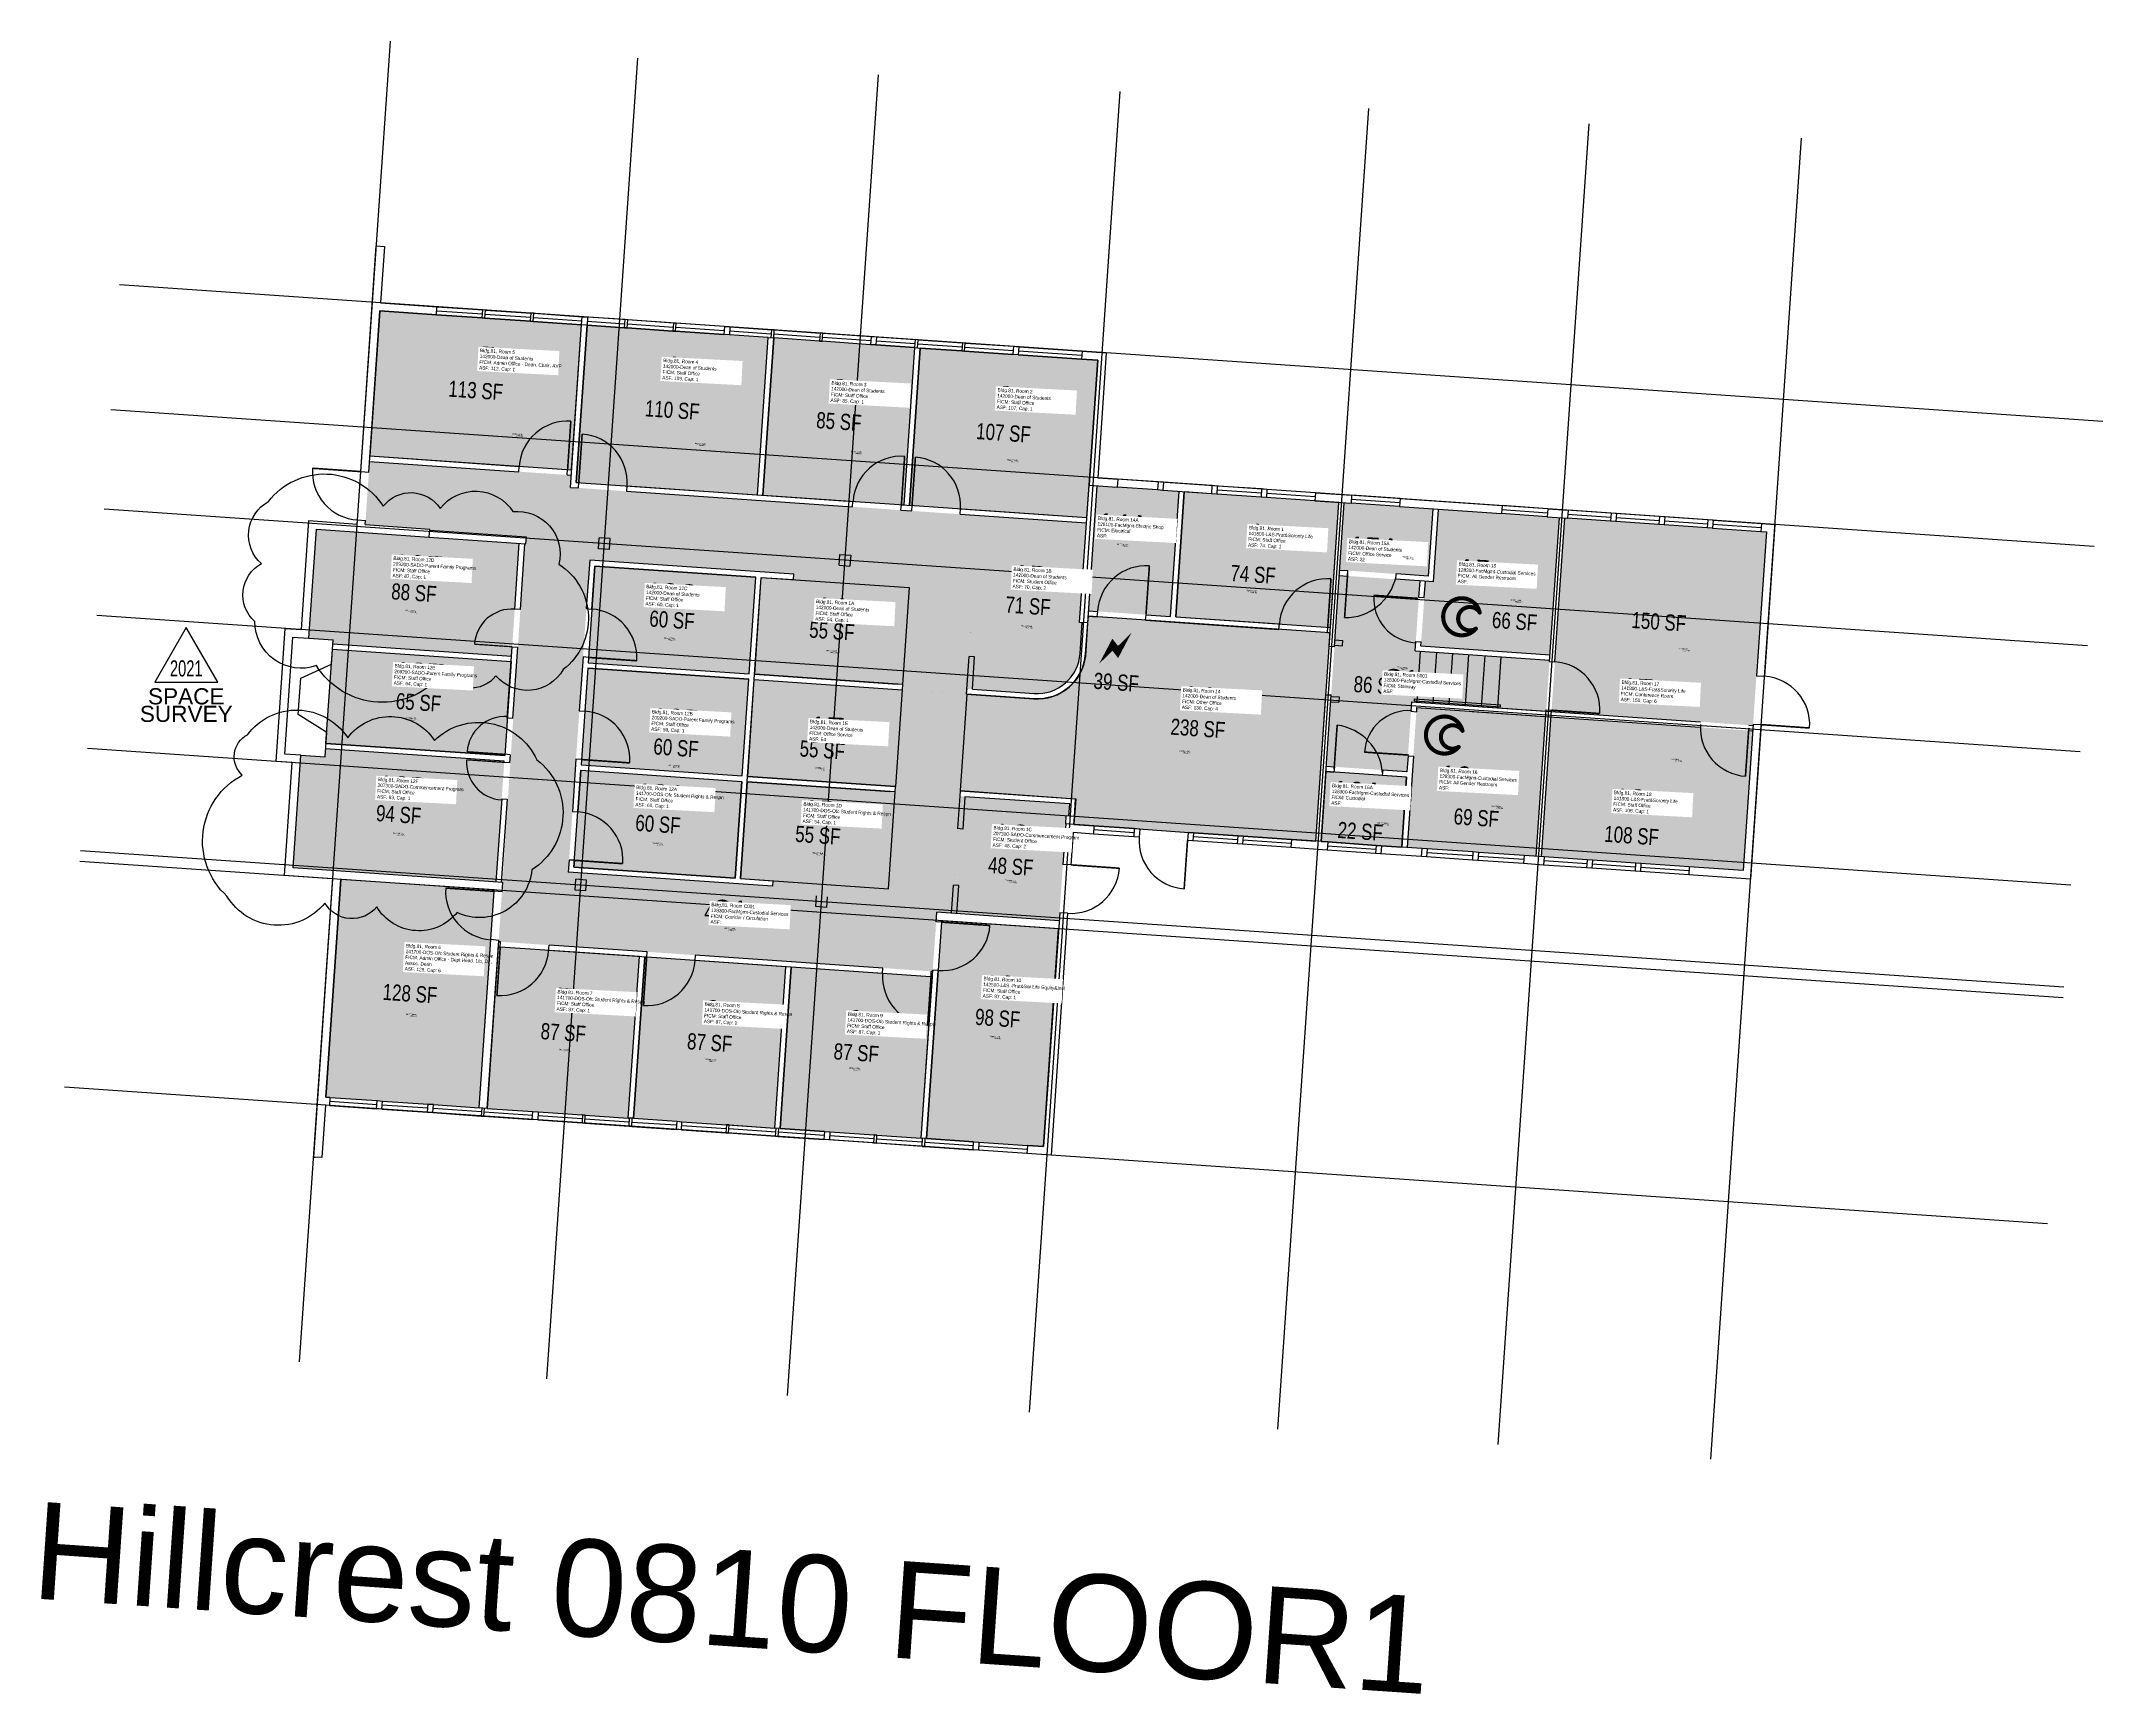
# Model space of a CAD drawing. Header units: inches. Extents: x 69222632 to 69224162, y 27679979 to 27681206.
import ezdxf
from ezdxf.enums import TextEntityAlignment as Align

# ---------------------------------------------------------------- set-up
doc = ezdxf.new("R2010")
doc.units = ezdxf.units.IN
doc.header["$LTSCALE"] = 50
doc.header["$MEASUREMENT"] = 0
doc.layers.get('0').update_dxf_attribs({"linetype": 'CONTINUOUS'})
for name, color, linetype in [('A-COLS', 5, 'CONTINUOUS'), ('A-DOOR', 2, 'CONTINUOUS'), ('A-FLOR', 3, 'CONTINUOUS'), ('A-GLAZ', 1, 'CONTINUOUS'), ('A-GRID', 1, 'CONTINUOUS'), ('A-IDEN-ICON', 4, 'CONTINUOUS'), ('A-IDEN-RNUM', 7, 'CONTINUOUS'), ('A-IDEN-SNUM', 4, 'CONTINUOUS'), ('A-IDEN-VNUM', 4, 'CONTINUOUS'), ('A-TTLB', 4, 'CONTINUOUS'), ('A-WALL', 5, 'CONTINUOUS'), ('AREA-ASSIGN', 7, 'CONTINUOUS'), ('AREA-GROSS', 1, 'CONTINUOUS'), ('AREA-TEXT', 3, 'CONTINUOUS'), ('Rooms-Category-Color', 7, 'CONTINUOUS'), ('Rooms-College-Color', 7, 'CONTINUOUS'), ('Rooms-Department-Color', 7, 'CONTINUOUS'), ('Rooms-Division-Color', 7, 'CONTINUOUS'), ('Rooms-Information', 7, 'CONTINUOUS')]:
    doc.layers.add(name, color=color, linetype=linetype)
doc.layers.add('A-REV', color=1, linetype='CONTINUOUS', true_color=0xff0000)
doc.styles.add('Arial', font='arial.ttf')
doc.styles.add('CP_AREA', font='arial.ttf', dxfattribs={"height": 15})
doc.styles.add('CP_ROOMSNUMBER', font='arial.ttf', dxfattribs={"height": 1})
doc.styles.add('CP_ROOMVNUMBER', font='arial.ttf', dxfattribs={"width": 0.85, "height": 0.075})
doc.styles.add('CP_TITLE', font='arial.ttf', dxfattribs={"width": 0.85, "height": 0.125})

# ---------------------------------------------------------------- blocks, each defined once
blk = doc.blocks.new('CPELECT')
blk.add_lwpolyline([(0.0623, 0.0629, 0, 0.03, 0), (0.0105, -0.0168, 0.03, 0.03, 0), (-0.0105, 0.0068, 0.03, 0, 0), (-0.0623, -0.0729, 0.03, 0, 0)], format="xyseb")
blk = doc.blocks.new('CPBATH')
at = {"const_width": 0.0127}
for points in [[(0.0571, 0.0168, 0.861492), (-0.0551, 0, 1)], [(-0.0551, 0, 0.726902), (0.0487, -0.0337, 1)], [(0.0571, 0.0168, 0.729002), (-0.0084, -0.0042, 1)], [(-0.0084, -0.0042, 0.609468), (0.0487, -0.0337, 1)]]:
    blk.add_lwpolyline(points, format="xyb", dxfattribs=at)
at = {"const_width": 0.00637}
for points in [[(0.0544, 0.0152, 1), (0.0599, 0.0184, 1)], [(0.0459, -0.0353, 1), (0.0515, -0.0321, 1)]]:
    blk.add_lwpolyline(points, format="xyb", close=True, dxfattribs=at)
blk = doc.blocks.new('Space Revision')
at = {"layer": 'A-REV', "transparency": 16777216}
blk.add_lwpolyline([(0, 2.538), (-1.465, 0), (1.465, 0)], close=True, dxfattribs=at)
at = {"layer": 'A-REV', "transparency": 16777216, "insert": (0, -0.274), "char_height": 0.75, "attachment_point": 2, "line_spacing_factor": 0.65, "style": 'Arial'}
blk.add_mtext_dynamic_manual_height_columns('SPACE\\PSURVEY', width=1.2391, gutter_width=0.0182, heights=[0], dxfattribs=at)
at = {"layer": 'A-REV', "transparency": 16777216, "style": 'Arial', "width": 0.65}
blk.add_attdef('YEAR', text='', height=0.75, dxfattribs=at).set_placement((0, 0.646), align=Align.MIDDLE_CENTER)
at = {"layer": 'A-REV', "style": 'Arial', "flags": 1}
blk.add_attdef('UPDATES', text='', height=0.75, dxfattribs=at).set_placement((1.499, 1.084), align=Align.TOP_LEFT)

msp = doc.modelspace()

# ---------------------------------------------------------------- hatches: boundary and pattern name
at = {"layer": 'Rooms-Category-Color', "true_color": 0xfa9ba3}
for points in [[(69223032.7, 27680995.4), (69222996.8, 27680997.9), (69222994.8, 27680998), (69222960.8, 27681000.3), (69222958.9, 27681000.5), (69222924.9, 27681002.8), (69222883, 27681005.7), (69222875.6, 27680898), (69223025.3, 27680887.7)], [(69223171.3, 27680985.9), (69223142.4, 27680987.9), (69223138.4, 27680988.1), (69223102.5, 27680990.6), (69223100.5, 27680990.7), (69223066.6, 27680993.1), (69223064.6, 27680993.2), (69223036.7, 27680995.1), (69223028.6, 27680878.4), (69223163.3, 27680869.1)], [(69223280.1, 27680978.4), (69223251.1, 27680980.4), (69223247.2, 27680980.6), (69223211.2, 27680983.1), (69223209.3, 27680983.3), (69223175.3, 27680985.6), (69223167.3, 27680868.9), (69223272.1, 27680861.7)], [(69223415.8, 27680969), (69223403.8, 27680969.9), (69223356.9, 27680973.1), (69223352.9, 27680973.4), (69223317, 27680975.8), (69223315, 27680976), (69223284.1, 27680978.1), (69223276, 27680861.4), (69223407.7, 27680852.3), (69223409.4, 27680876.3)], [(69223594.9, 27680863.5), (69223577, 27680864.7), (69223541.1, 27680867.2), (69223537.1, 27680867.5), (69223504.2, 27680869.7), (69223500.2, 27680870), (69223480.1, 27680871.4), (69223473.8, 27680778.6), (69223588.6, 27680770.7)], [(69223664.8, 27680858.7), (69223661.3, 27680808.8), (69223595.5, 27680813.3), (69223598.9, 27680863.2)], [(69223762.5, 27680852), (69223752.7, 27680708.3), (69223902.3, 27680698), (69223912.2, 27680841.7)], [(69222848.2, 27680761.5), (69222830.2, 27680762.8), (69222835.8, 27680843.6), (69222986.4, 27680833.2), (69222980.7, 27680749.4), (69222848, 27680758.5)], [(69223037.5, 27680744.5), (69223157.2, 27680736.3), (69223162.1, 27680808.1), (69223042.4, 27680816.3)], [(69223166.1, 27680807.8), (69223275.8, 27680800.3), (69223270.9, 27680728.5), (69223161.2, 27680736)], [(69222847.7, 27680754.5), (69222980.4, 27680745.4), (69222975.6, 27680675.6), (69222842.9, 27680684.7)], [(69223032.3, 27680668.7), (69223152, 27680660.5), (69223156.9, 27680732.3), (69223037.2, 27680740.5)], [(69223160.9, 27680732), (69223270.6, 27680724.5), (69223265.7, 27680652.6), (69223156, 27680660.2)], [(69223902, 27680694), (69223752.4, 27680704.3), (69223745.2, 27680600.6), (69223894.9, 27680590.3)], [(69222842.2, 27680674.7), (69222842.6, 27680680.7), (69222975.3, 27680671.6), (69222969.1, 27680581.8), (69222818.5, 27680592.2), (69222824.3, 27680676)], [(69223032, 27680664.7), (69223151.7, 27680656.5), (69223146.8, 27680584.6), (69223027, 27680592.9)], [(69223265.4, 27680648.6), (69223155.7, 27680656.2), (69223150.7, 27680584.4), (69223260.5, 27680576.8)], [(69223387.1, 27680553), (69223392.5, 27680630.8), (69223394.5, 27680630.7), (69223395.1, 27680639.7), (69223313.3, 27680645.4), (69223307.3, 27680558.5)], [(69222967.7, 27680574.9), (69222967.7, 27680575.9), (69222854, 27680583.7), (69222842.9, 27680422.1), (69222845.9, 27680421.9), (69222880.8, 27680419.5), (69222884.8, 27680419.2), (69222918.7, 27680416.9), (69222922.7, 27680416.6), (69222956.6, 27680414.3), (69222956.6, 27680414.3)], [(69223386.7, 27680547), (69223299.9, 27680553), (69223299.9, 27680552), (69223288.8, 27680391.4), (69223323.7, 27680389), (69223327.7, 27680388.7), (69223363.6, 27680386.2), (69223375.6, 27680385.4)], [(69223075.6, 27680526.4), (69222972.3, 27680533.5), (69222970.8, 27680533.6), (69222962.6, 27680413.8), (69222996.5, 27680411.5), (69223000.5, 27680411.2), (69223033.4, 27680409), (69223035.4, 27680408.8), (69223067.3, 27680406.6)], [(69223184.3, 27680518.9), (69223081, 27680526), (69223081, 27680526), (69223079.6, 27680526.1), (69223071.3, 27680406.4), (69223103.3, 27680404.2), (69223107.2, 27680403.9), (69223140.2, 27680401.6), (69223142.2, 27680401.5), (69223176.1, 27680399.2)], [(69223293.1, 27680511.4), (69223292.1, 27680511.5), (69223291.8, 27680511.5), (69223188.3, 27680518.6), (69223180.1, 27680398.9), (69223213, 27680396.6), (69223217, 27680396.3), (69223249.9, 27680394.1), (69223251.9, 27680393.9), (69223284.8, 27680391.7)]]:
    msp.add_hatch(color=241, dxfattribs=at).paths.add_polyline_path(points)
at = {"layer": 'Rooms-Category-Color', "true_color": 0xadadad}
for points in [[(69223270.6, 27680724.5), (69223318.5, 27680721.2), (69223327.6, 27680853.8), (69223024.4, 27680874.7), (69223025, 27680883.7), (69222875.3, 27680894), (69222872.1, 27680847.1), (69222920, 27680843.8), (69222919.9, 27680842.8), (69222991.8, 27680837.8), (69222991.4, 27680832.9), (69222990.4, 27680832.9), (69222971.1, 27680537.5), (69223293.3, 27680515.4), (69223296.4, 27680559.3), (69223307.3, 27680558.5), (69223318.5, 27680721.2), (69223270.6, 27680724.5), (69223260.5, 27680576.8), (69223174.7, 27680582.7), (69223174.4, 27680578.7), (69223022.8, 27680589.2), (69223038.7, 27680820.6), (69223190.3, 27680810.2), (69223190.1, 27680806.2), (69223275.8, 27680800.3)], [(69223469.8, 27680778.9), (69223476.2, 27680871.7), (69223415.4, 27680875.9), (69223409, 27680783.1)], [(69223668.8, 27680858.4), (69223758.6, 27680852.2), (69223751.6, 27680750.5), (69223655.8, 27680757.1), (69223659.1, 27680805), (69223665.1, 27680804.5)], [(69223751.3, 27680746.5), (69223651.5, 27680753.4), (69223655.1, 27680805.2), (69223595.2, 27680809.4), (69223585.5, 27680667.7), (69223645.3, 27680663.6), (69223648.9, 27680715.4), (69223748.7, 27680708.6)], [(69223652.6, 27680711.2), (69223748.4, 27680704.6), (69223741.3, 27680600.8), (69223645.5, 27680607.4)], [(69223645.1, 27680659.6), (69223585.2, 27680663.7), (69223581.6, 27680611.8), (69223586.6, 27680611.5), (69223622.5, 27680609), (69223641.5, 27680607.7)]]:
    msp.add_hatch(color=253, dxfattribs=at).paths.add_polyline_path(points)
at = {"layer": 'Rooms-Category-Color', "true_color": 0xfa9ba3}
h = msp.add_hatch(color=241, dxfattribs=at)
edge = h.paths.add_edge_path()
edge.add_line((69223404.4, 27680774.4), (69223402.4, 27680774.5))
edge.add_line((69223402.4, 27680774.5), (69223407.5, 27680848.3))
edge.add_line((69223407.5, 27680848.3), (69223327.6, 27680853.8))
edge.add_line((69223327.6, 27680853.8), (69223318.8, 27680725.2))
edge.add_line((69223318.8, 27680725.2), (69223368.7, 27680721.7))
edge.add_arc((69223370.9, 27680753.7), 32, 266.064, 356.064)
edge.add_line((69223402.8, 27680751.5), (69223404.4, 27680774.4))
h = msp.add_hatch(color=241, dxfattribs=at)
edge = h.paths.add_edge_path()
edge.add_line((69223399.7, 27680643.6), (69223398.2, 27680624.4))
edge.add_line((69223398.2, 27680624.4), (69223443, 27680621.4))
edge.add_line((69223443, 27680621.4), (69223486.9, 27680618.3))
edge.add_line((69223486.9, 27680618.3), (69223519.8, 27680616.1))
edge.add_line((69223519.8, 27680616.1), (69223523.8, 27680615.8))
edge.add_line((69223523.8, 27680615.8), (69223559.7, 27680613.3))
edge.add_line((69223559.7, 27680613.3), (69223577.7, 27680612.1))
edge.add_line((69223577.7, 27680612.1), (69223588.3, 27680766.7))
edge.add_line((69223588.3, 27680766.7), (69223408.7, 27680779.1))
edge.add_line((69223408.7, 27680779.1), (69223408.3, 27680773.8))
edge.add_line((69223408.3, 27680773.8), (69223406.7, 27680749.5))
edge.add_arc((69223370.8, 27680753.8), 36.2, 266.839, 353.2101, ccw=False)
edge.add_line((69223368.8, 27680717.7), (69223318.6, 27680721.1))
edge.add_line((69223318.6, 27680721.1), (69223313.7, 27680649.6))
edge.add_line((69223313.7, 27680649.6), (69223399.7, 27680643.6))
at = {"layer": 'Rooms-College-Color', "true_color": 0x80bc67}
for points in [[(69223032.7, 27680995.4), (69222996.8, 27680997.9), (69222994.8, 27680998), (69222960.8, 27681000.3), (69222958.9, 27681000.5), (69222924.9, 27681002.8), (69222883, 27681005.7), (69222875.6, 27680898), (69223025.3, 27680887.7)], [(69223171.3, 27680985.9), (69223142.4, 27680987.9), (69223138.4, 27680988.1), (69223102.5, 27680990.6), (69223100.5, 27680990.7), (69223066.6, 27680993.1), (69223064.6, 27680993.2), (69223036.7, 27680995.1), (69223028.6, 27680878.4), (69223163.3, 27680869.1)], [(69223280.1, 27680978.4), (69223251.1, 27680980.4), (69223247.2, 27680980.6), (69223211.2, 27680983.1), (69223209.3, 27680983.3), (69223175.3, 27680985.6), (69223167.3, 27680868.9), (69223272.1, 27680861.7)], [(69223415.8, 27680969), (69223403.8, 27680969.9), (69223356.9, 27680973.1), (69223352.9, 27680973.4), (69223317, 27680975.8), (69223315, 27680976), (69223284.1, 27680978.1), (69223276, 27680861.4), (69223407.7, 27680852.3), (69223409.4, 27680876.3)], [(69223594.9, 27680863.5), (69223577, 27680864.7), (69223541.1, 27680867.2), (69223537.1, 27680867.5), (69223504.2, 27680869.7), (69223500.2, 27680870), (69223480.1, 27680871.4), (69223473.8, 27680778.6), (69223588.6, 27680770.7)], [(69223664.8, 27680858.7), (69223661.3, 27680808.8), (69223595.5, 27680813.3), (69223598.9, 27680863.2)], [(69223762.5, 27680852), (69223752.7, 27680708.3), (69223902.3, 27680698), (69223912.2, 27680841.7)], [(69222848.2, 27680761.5), (69222830.2, 27680762.8), (69222835.8, 27680843.6), (69222986.4, 27680833.2), (69222980.7, 27680749.4), (69222848, 27680758.5)], [(69223037.5, 27680744.5), (69223157.2, 27680736.3), (69223162.1, 27680808.1), (69223042.4, 27680816.3)], [(69223166.1, 27680807.8), (69223275.8, 27680800.3), (69223270.9, 27680728.5), (69223161.2, 27680736)], [(69222847.7, 27680754.5), (69222980.4, 27680745.4), (69222975.6, 27680675.6), (69222842.9, 27680684.7)], [(69223032.3, 27680668.7), (69223152, 27680660.5), (69223156.9, 27680732.3), (69223037.2, 27680740.5)], [(69223160.9, 27680732), (69223270.6, 27680724.5), (69223265.7, 27680652.6), (69223156, 27680660.2)], [(69223902, 27680694), (69223752.4, 27680704.3), (69223745.2, 27680600.6), (69223894.9, 27680590.3)], [(69222842.2, 27680674.7), (69222842.6, 27680680.7), (69222975.3, 27680671.6), (69222969.1, 27680581.8), (69222818.5, 27680592.2), (69222824.3, 27680676)], [(69223032, 27680664.7), (69223151.7, 27680656.5), (69223146.8, 27680584.6), (69223027, 27680592.9)], [(69223265.4, 27680648.6), (69223155.7, 27680656.2), (69223150.7, 27680584.4), (69223260.5, 27680576.8)], [(69223387.1, 27680553), (69223392.5, 27680630.8), (69223394.5, 27680630.7), (69223395.1, 27680639.7), (69223313.3, 27680645.4), (69223307.3, 27680558.5)], [(69222967.7, 27680574.9), (69222967.7, 27680575.9), (69222854, 27680583.7), (69222842.9, 27680422.1), (69222845.9, 27680421.9), (69222880.8, 27680419.5), (69222884.8, 27680419.2), (69222918.7, 27680416.9), (69222922.7, 27680416.6), (69222956.6, 27680414.3), (69222956.6, 27680414.3)], [(69223386.7, 27680547), (69223299.9, 27680553), (69223299.9, 27680552), (69223288.8, 27680391.4), (69223323.7, 27680389), (69223327.7, 27680388.7), (69223363.6, 27680386.2), (69223375.6, 27680385.4)], [(69223075.6, 27680526.4), (69222972.3, 27680533.5), (69222970.8, 27680533.6), (69222962.6, 27680413.8), (69222996.5, 27680411.5), (69223000.5, 27680411.2), (69223033.4, 27680409), (69223035.4, 27680408.8), (69223067.3, 27680406.6)], [(69223184.3, 27680518.9), (69223081, 27680526), (69223081, 27680526), (69223079.6, 27680526.1), (69223071.3, 27680406.4), (69223103.3, 27680404.2), (69223107.2, 27680403.9), (69223140.2, 27680401.6), (69223142.2, 27680401.5), (69223176.1, 27680399.2)], [(69223293.1, 27680511.4), (69223292.1, 27680511.5), (69223291.8, 27680511.5), (69223188.3, 27680518.6), (69223180.1, 27680398.9), (69223213, 27680396.6), (69223217, 27680396.3), (69223249.9, 27680394.1), (69223251.9, 27680393.9), (69223284.8, 27680391.7)]]:
    msp.add_hatch(color=83, dxfattribs=at).paths.add_polyline_path(points)
at = {"layer": 'Rooms-College-Color', "true_color": 0xadadad}
for points in [[(69223270.6, 27680724.5), (69223318.5, 27680721.2), (69223327.6, 27680853.8), (69223024.4, 27680874.7), (69223025, 27680883.7), (69222875.3, 27680894), (69222872.1, 27680847.1), (69222920, 27680843.8), (69222919.9, 27680842.8), (69222991.8, 27680837.8), (69222991.4, 27680832.9), (69222990.4, 27680832.9), (69222971.1, 27680537.5), (69223293.3, 27680515.4), (69223296.4, 27680559.3), (69223307.3, 27680558.5), (69223318.5, 27680721.2), (69223270.6, 27680724.5), (69223260.5, 27680576.8), (69223174.7, 27680582.7), (69223174.4, 27680578.7), (69223022.8, 27680589.2), (69223038.7, 27680820.6), (69223190.3, 27680810.2), (69223190.1, 27680806.2), (69223275.8, 27680800.3)], [(69223469.8, 27680778.9), (69223476.2, 27680871.7), (69223415.4, 27680875.9), (69223409, 27680783.1)], [(69223668.8, 27680858.4), (69223758.6, 27680852.2), (69223751.6, 27680750.5), (69223655.8, 27680757.1), (69223659.1, 27680805), (69223665.1, 27680804.5)], [(69223751.3, 27680746.5), (69223651.5, 27680753.4), (69223655.1, 27680805.2), (69223595.2, 27680809.4), (69223585.5, 27680667.7), (69223645.3, 27680663.6), (69223648.9, 27680715.4), (69223748.7, 27680708.6)], [(69223652.6, 27680711.2), (69223748.4, 27680704.6), (69223741.3, 27680600.8), (69223645.5, 27680607.4)], [(69223645.1, 27680659.6), (69223585.2, 27680663.7), (69223581.6, 27680611.8), (69223586.6, 27680611.5), (69223622.5, 27680609), (69223641.5, 27680607.7)]]:
    msp.add_hatch(color=253, dxfattribs=at).paths.add_polyline_path(points)
at = {"layer": 'Rooms-College-Color', "true_color": 0x80bc67}
h = msp.add_hatch(color=83, dxfattribs=at)
edge = h.paths.add_edge_path()
edge.add_line((69223404.4, 27680774.4), (69223402.4, 27680774.5))
edge.add_line((69223402.4, 27680774.5), (69223407.5, 27680848.3))
edge.add_line((69223407.5, 27680848.3), (69223327.6, 27680853.8))
edge.add_line((69223327.6, 27680853.8), (69223318.8, 27680725.2))
edge.add_line((69223318.8, 27680725.2), (69223368.7, 27680721.7))
edge.add_arc((69223370.9, 27680753.7), 32, 266.064, 356.064)
edge.add_line((69223402.8, 27680751.5), (69223404.4, 27680774.4))
h = msp.add_hatch(color=83, dxfattribs=at)
edge = h.paths.add_edge_path()
edge.add_line((69223399.7, 27680643.6), (69223398.2, 27680624.4))
edge.add_line((69223398.2, 27680624.4), (69223443, 27680621.4))
edge.add_line((69223443, 27680621.4), (69223486.9, 27680618.3))
edge.add_line((69223486.9, 27680618.3), (69223519.8, 27680616.1))
edge.add_line((69223519.8, 27680616.1), (69223523.8, 27680615.8))
edge.add_line((69223523.8, 27680615.8), (69223559.7, 27680613.3))
edge.add_line((69223559.7, 27680613.3), (69223577.7, 27680612.1))
edge.add_line((69223577.7, 27680612.1), (69223588.3, 27680766.7))
edge.add_line((69223588.3, 27680766.7), (69223408.7, 27680779.1))
edge.add_line((69223408.7, 27680779.1), (69223408.3, 27680773.8))
edge.add_line((69223408.3, 27680773.8), (69223406.7, 27680749.5))
edge.add_arc((69223370.8, 27680753.8), 36.2, 266.839, 353.2101, ccw=False)
edge.add_line((69223368.8, 27680717.7), (69223318.6, 27680721.1))
edge.add_line((69223318.6, 27680721.1), (69223313.7, 27680649.6))
edge.add_line((69223313.7, 27680649.6), (69223399.7, 27680643.6))
at = {"layer": 'Rooms-Department-Color', "true_color": 0x604aed}
for points in [[(69223032.7, 27680995.4), (69222996.8, 27680997.9), (69222994.8, 27680998), (69222960.8, 27681000.3), (69222958.9, 27681000.5), (69222924.9, 27681002.8), (69222883, 27681005.7), (69222875.6, 27680898), (69223025.3, 27680887.7)], [(69223171.3, 27680985.9), (69223142.4, 27680987.9), (69223138.4, 27680988.1), (69223102.5, 27680990.6), (69223100.5, 27680990.7), (69223066.6, 27680993.1), (69223064.6, 27680993.2), (69223036.7, 27680995.1), (69223028.6, 27680878.4), (69223163.3, 27680869.1)], [(69223280.1, 27680978.4), (69223251.1, 27680980.4), (69223247.2, 27680980.6), (69223211.2, 27680983.1), (69223209.3, 27680983.3), (69223175.3, 27680985.6), (69223167.3, 27680868.9), (69223272.1, 27680861.7)], [(69223415.8, 27680969), (69223403.8, 27680969.9), (69223356.9, 27680973.1), (69223352.9, 27680973.4), (69223317, 27680975.8), (69223315, 27680976), (69223284.1, 27680978.1), (69223276, 27680861.4), (69223407.7, 27680852.3), (69223409.4, 27680876.3)], [(69223594.9, 27680863.5), (69223577, 27680864.7), (69223541.1, 27680867.2), (69223537.1, 27680867.5), (69223504.2, 27680869.7), (69223500.2, 27680870), (69223480.1, 27680871.4), (69223473.8, 27680778.6), (69223588.6, 27680770.7)], [(69223664.8, 27680858.7), (69223661.3, 27680808.8), (69223595.5, 27680813.3), (69223598.9, 27680863.2)], [(69223762.5, 27680852), (69223752.7, 27680708.3), (69223902.3, 27680698), (69223912.2, 27680841.7)], [(69222848.2, 27680761.5), (69222830.2, 27680762.8), (69222835.8, 27680843.6), (69222986.4, 27680833.2), (69222980.7, 27680749.4), (69222848, 27680758.5)], [(69223037.5, 27680744.5), (69223157.2, 27680736.3), (69223162.1, 27680808.1), (69223042.4, 27680816.3)], [(69223166.1, 27680807.8), (69223275.8, 27680800.3), (69223270.9, 27680728.5), (69223161.2, 27680736)], [(69222847.7, 27680754.5), (69222980.4, 27680745.4), (69222975.6, 27680675.6), (69222842.9, 27680684.7)], [(69223032.3, 27680668.7), (69223152, 27680660.5), (69223156.9, 27680732.3), (69223037.2, 27680740.5)], [(69223160.9, 27680732), (69223270.6, 27680724.5), (69223265.7, 27680652.6), (69223156, 27680660.2)], [(69223902, 27680694), (69223752.4, 27680704.3), (69223745.2, 27680600.6), (69223894.9, 27680590.3)], [(69222842.2, 27680674.7), (69222842.6, 27680680.7), (69222975.3, 27680671.6), (69222969.1, 27680581.8), (69222818.5, 27680592.2), (69222824.3, 27680676)], [(69223032, 27680664.7), (69223151.7, 27680656.5), (69223146.8, 27680584.6), (69223027, 27680592.9)], [(69223265.4, 27680648.6), (69223155.7, 27680656.2), (69223150.7, 27680584.4), (69223260.5, 27680576.8)], [(69223387.1, 27680553), (69223392.5, 27680630.8), (69223394.5, 27680630.7), (69223395.1, 27680639.7), (69223313.3, 27680645.4), (69223307.3, 27680558.5)], [(69222967.7, 27680574.9), (69222967.7, 27680575.9), (69222854, 27680583.7), (69222842.9, 27680422.1), (69222845.9, 27680421.9), (69222880.8, 27680419.5), (69222884.8, 27680419.2), (69222918.7, 27680416.9), (69222922.7, 27680416.6), (69222956.6, 27680414.3), (69222956.6, 27680414.3)], [(69223386.7, 27680547), (69223299.9, 27680553), (69223299.9, 27680552), (69223288.8, 27680391.4), (69223323.7, 27680389), (69223327.7, 27680388.7), (69223363.6, 27680386.2), (69223375.6, 27680385.4)], [(69223075.6, 27680526.4), (69222972.3, 27680533.5), (69222970.8, 27680533.6), (69222962.6, 27680413.8), (69222996.5, 27680411.5), (69223000.5, 27680411.2), (69223033.4, 27680409), (69223035.4, 27680408.8), (69223067.3, 27680406.6)], [(69223184.3, 27680518.9), (69223081, 27680526), (69223081, 27680526), (69223079.6, 27680526.1), (69223071.3, 27680406.4), (69223103.3, 27680404.2), (69223107.2, 27680403.9), (69223140.2, 27680401.6), (69223142.2, 27680401.5), (69223176.1, 27680399.2)], [(69223293.1, 27680511.4), (69223292.1, 27680511.5), (69223291.8, 27680511.5), (69223188.3, 27680518.6), (69223180.1, 27680398.9), (69223213, 27680396.6), (69223217, 27680396.3), (69223249.9, 27680394.1), (69223251.9, 27680393.9), (69223284.8, 27680391.7)]]:
    msp.add_hatch(color=173, dxfattribs=at).paths.add_polyline_path(points)
at = {"layer": 'Rooms-Department-Color', "true_color": 0xacacac}
for points in [[(69223270.6, 27680724.5), (69223318.5, 27680721.2), (69223327.6, 27680853.8), (69223024.4, 27680874.7), (69223025, 27680883.7), (69222875.3, 27680894), (69222872.1, 27680847.1), (69222920, 27680843.8), (69222919.9, 27680842.8), (69222991.8, 27680837.8), (69222991.4, 27680832.9), (69222990.4, 27680832.9), (69222971.1, 27680537.5), (69223293.3, 27680515.4), (69223296.4, 27680559.3), (69223307.3, 27680558.5), (69223318.5, 27680721.2), (69223270.6, 27680724.5), (69223260.5, 27680576.8), (69223174.7, 27680582.7), (69223174.4, 27680578.7), (69223022.8, 27680589.2), (69223038.7, 27680820.6), (69223190.3, 27680810.2), (69223190.1, 27680806.2), (69223275.8, 27680800.3)], [(69223469.8, 27680778.9), (69223476.2, 27680871.7), (69223415.4, 27680875.9), (69223409, 27680783.1)], [(69223668.8, 27680858.4), (69223758.6, 27680852.2), (69223751.6, 27680750.5), (69223655.8, 27680757.1), (69223659.1, 27680805), (69223665.1, 27680804.5)], [(69223751.3, 27680746.5), (69223651.5, 27680753.4), (69223655.1, 27680805.2), (69223595.2, 27680809.4), (69223585.5, 27680667.7), (69223645.3, 27680663.6), (69223648.9, 27680715.4), (69223748.7, 27680708.6)], [(69223652.6, 27680711.2), (69223748.4, 27680704.6), (69223741.3, 27680600.8), (69223645.5, 27680607.4)], [(69223645.1, 27680659.6), (69223585.2, 27680663.7), (69223581.6, 27680611.8), (69223586.6, 27680611.5), (69223622.5, 27680609), (69223641.5, 27680607.7)]]:
    msp.add_hatch(color=253, dxfattribs=at).paths.add_polyline_path(points)
at = {"layer": 'Rooms-Department-Color', "true_color": 0x604aed}
h = msp.add_hatch(color=173, dxfattribs=at)
edge = h.paths.add_edge_path()
edge.add_line((69223404.4, 27680774.4), (69223402.4, 27680774.5))
edge.add_line((69223402.4, 27680774.5), (69223407.5, 27680848.3))
edge.add_line((69223407.5, 27680848.3), (69223327.6, 27680853.8))
edge.add_line((69223327.6, 27680853.8), (69223318.8, 27680725.2))
edge.add_line((69223318.8, 27680725.2), (69223368.7, 27680721.7))
edge.add_arc((69223370.9, 27680753.7), 32, 266.064, 356.064)
edge.add_line((69223402.8, 27680751.5), (69223404.4, 27680774.4))
h = msp.add_hatch(color=173, dxfattribs=at)
edge = h.paths.add_edge_path()
edge.add_line((69223399.7, 27680643.6), (69223398.2, 27680624.4))
edge.add_line((69223398.2, 27680624.4), (69223443, 27680621.4))
edge.add_line((69223443, 27680621.4), (69223486.9, 27680618.3))
edge.add_line((69223486.9, 27680618.3), (69223519.8, 27680616.1))
edge.add_line((69223519.8, 27680616.1), (69223523.8, 27680615.8))
edge.add_line((69223523.8, 27680615.8), (69223559.7, 27680613.3))
edge.add_line((69223559.7, 27680613.3), (69223577.7, 27680612.1))
edge.add_line((69223577.7, 27680612.1), (69223588.3, 27680766.7))
edge.add_line((69223588.3, 27680766.7), (69223408.7, 27680779.1))
edge.add_line((69223408.7, 27680779.1), (69223408.3, 27680773.8))
edge.add_line((69223408.3, 27680773.8), (69223406.7, 27680749.5))
edge.add_arc((69223370.8, 27680753.8), 36.2, 266.839, 353.2101, ccw=False)
edge.add_line((69223368.8, 27680717.7), (69223318.6, 27680721.1))
edge.add_line((69223318.6, 27680721.1), (69223313.7, 27680649.6))
edge.add_line((69223313.7, 27680649.6), (69223399.7, 27680643.6))
at = {"layer": 'Rooms-Division-Color', "true_color": 0x604aed}
for points in [[(69223032.7, 27680995.4), (69222996.8, 27680997.9), (69222994.8, 27680998), (69222960.8, 27681000.3), (69222958.9, 27681000.5), (69222924.9, 27681002.8), (69222883, 27681005.7), (69222875.6, 27680898), (69223025.3, 27680887.7)], [(69223171.3, 27680985.9), (69223142.4, 27680987.9), (69223138.4, 27680988.1), (69223102.5, 27680990.6), (69223100.5, 27680990.7), (69223066.6, 27680993.1), (69223064.6, 27680993.2), (69223036.7, 27680995.1), (69223028.6, 27680878.4), (69223163.3, 27680869.1)], [(69223280.1, 27680978.4), (69223251.1, 27680980.4), (69223247.2, 27680980.6), (69223211.2, 27680983.1), (69223209.3, 27680983.3), (69223175.3, 27680985.6), (69223167.3, 27680868.9), (69223272.1, 27680861.7)], [(69223415.8, 27680969), (69223403.8, 27680969.9), (69223356.9, 27680973.1), (69223352.9, 27680973.4), (69223317, 27680975.8), (69223315, 27680976), (69223284.1, 27680978.1), (69223276, 27680861.4), (69223407.7, 27680852.3), (69223409.4, 27680876.3)], [(69223594.9, 27680863.5), (69223577, 27680864.7), (69223541.1, 27680867.2), (69223537.1, 27680867.5), (69223504.2, 27680869.7), (69223500.2, 27680870), (69223480.1, 27680871.4), (69223473.8, 27680778.6), (69223588.6, 27680770.7)], [(69223664.8, 27680858.7), (69223661.3, 27680808.8), (69223595.5, 27680813.3), (69223598.9, 27680863.2)], [(69223762.5, 27680852), (69223752.7, 27680708.3), (69223902.3, 27680698), (69223912.2, 27680841.7)], [(69222848.2, 27680761.5), (69222830.2, 27680762.8), (69222835.8, 27680843.6), (69222986.4, 27680833.2), (69222980.7, 27680749.4), (69222848, 27680758.5)], [(69223037.5, 27680744.5), (69223157.2, 27680736.3), (69223162.1, 27680808.1), (69223042.4, 27680816.3)], [(69223166.1, 27680807.8), (69223275.8, 27680800.3), (69223270.9, 27680728.5), (69223161.2, 27680736)], [(69222847.7, 27680754.5), (69222980.4, 27680745.4), (69222975.6, 27680675.6), (69222842.9, 27680684.7)], [(69223032.3, 27680668.7), (69223152, 27680660.5), (69223156.9, 27680732.3), (69223037.2, 27680740.5)], [(69223160.9, 27680732), (69223270.6, 27680724.5), (69223265.7, 27680652.6), (69223156, 27680660.2)], [(69223902, 27680694), (69223752.4, 27680704.3), (69223745.2, 27680600.6), (69223894.9, 27680590.3)], [(69222842.2, 27680674.7), (69222842.6, 27680680.7), (69222975.3, 27680671.6), (69222969.1, 27680581.8), (69222818.5, 27680592.2), (69222824.3, 27680676)], [(69223032, 27680664.7), (69223151.7, 27680656.5), (69223146.8, 27680584.6), (69223027, 27680592.9)], [(69223265.4, 27680648.6), (69223155.7, 27680656.2), (69223150.7, 27680584.4), (69223260.5, 27680576.8)], [(69223387.1, 27680553), (69223392.5, 27680630.8), (69223394.5, 27680630.7), (69223395.1, 27680639.7), (69223313.3, 27680645.4), (69223307.3, 27680558.5)], [(69222967.7, 27680574.9), (69222967.7, 27680575.9), (69222854, 27680583.7), (69222842.9, 27680422.1), (69222845.9, 27680421.9), (69222880.8, 27680419.5), (69222884.8, 27680419.2), (69222918.7, 27680416.9), (69222922.7, 27680416.6), (69222956.6, 27680414.3), (69222956.6, 27680414.3)], [(69223386.7, 27680547), (69223299.9, 27680553), (69223299.9, 27680552), (69223288.8, 27680391.4), (69223323.7, 27680389), (69223327.7, 27680388.7), (69223363.6, 27680386.2), (69223375.6, 27680385.4)], [(69223075.6, 27680526.4), (69222972.3, 27680533.5), (69222970.8, 27680533.6), (69222962.6, 27680413.8), (69222996.5, 27680411.5), (69223000.5, 27680411.2), (69223033.4, 27680409), (69223035.4, 27680408.8), (69223067.3, 27680406.6)], [(69223184.3, 27680518.9), (69223081, 27680526), (69223081, 27680526), (69223079.6, 27680526.1), (69223071.3, 27680406.4), (69223103.3, 27680404.2), (69223107.2, 27680403.9), (69223140.2, 27680401.6), (69223142.2, 27680401.5), (69223176.1, 27680399.2)], [(69223293.1, 27680511.4), (69223292.1, 27680511.5), (69223291.8, 27680511.5), (69223188.3, 27680518.6), (69223180.1, 27680398.9), (69223213, 27680396.6), (69223217, 27680396.3), (69223249.9, 27680394.1), (69223251.9, 27680393.9), (69223284.8, 27680391.7)]]:
    msp.add_hatch(color=173, dxfattribs=at).paths.add_polyline_path(points)
at = {"layer": 'Rooms-Division-Color', "true_color": 0xadadad}
for points in [[(69223270.6, 27680724.5), (69223318.5, 27680721.2), (69223327.6, 27680853.8), (69223024.4, 27680874.7), (69223025, 27680883.7), (69222875.3, 27680894), (69222872.1, 27680847.1), (69222920, 27680843.8), (69222919.9, 27680842.8), (69222991.8, 27680837.8), (69222991.4, 27680832.9), (69222990.4, 27680832.9), (69222971.1, 27680537.5), (69223293.3, 27680515.4), (69223296.4, 27680559.3), (69223307.3, 27680558.5), (69223318.5, 27680721.2), (69223270.6, 27680724.5), (69223260.5, 27680576.8), (69223174.7, 27680582.7), (69223174.4, 27680578.7), (69223022.8, 27680589.2), (69223038.7, 27680820.6), (69223190.3, 27680810.2), (69223190.1, 27680806.2), (69223275.8, 27680800.3)], [(69223469.8, 27680778.9), (69223476.2, 27680871.7), (69223415.4, 27680875.9), (69223409, 27680783.1)], [(69223668.8, 27680858.4), (69223758.6, 27680852.2), (69223751.6, 27680750.5), (69223655.8, 27680757.1), (69223659.1, 27680805), (69223665.1, 27680804.5)], [(69223751.3, 27680746.5), (69223651.5, 27680753.4), (69223655.1, 27680805.2), (69223595.2, 27680809.4), (69223585.5, 27680667.7), (69223645.3, 27680663.6), (69223648.9, 27680715.4), (69223748.7, 27680708.6)], [(69223652.6, 27680711.2), (69223748.4, 27680704.6), (69223741.3, 27680600.8), (69223645.5, 27680607.4)], [(69223645.1, 27680659.6), (69223585.2, 27680663.7), (69223581.6, 27680611.8), (69223586.6, 27680611.5), (69223622.5, 27680609), (69223641.5, 27680607.7)]]:
    msp.add_hatch(color=253, dxfattribs=at).paths.add_polyline_path(points)
at = {"layer": 'Rooms-Division-Color', "true_color": 0x604aed}
h = msp.add_hatch(color=173, dxfattribs=at)
edge = h.paths.add_edge_path()
edge.add_line((69223404.4, 27680774.4), (69223402.4, 27680774.5))
edge.add_line((69223402.4, 27680774.5), (69223407.5, 27680848.3))
edge.add_line((69223407.5, 27680848.3), (69223327.6, 27680853.8))
edge.add_line((69223327.6, 27680853.8), (69223318.8, 27680725.2))
edge.add_line((69223318.8, 27680725.2), (69223368.7, 27680721.7))
edge.add_arc((69223370.9, 27680753.7), 32, 266.064, 356.064)
edge.add_line((69223402.8, 27680751.5), (69223404.4, 27680774.4))
h = msp.add_hatch(color=173, dxfattribs=at)
edge = h.paths.add_edge_path()
edge.add_line((69223399.7, 27680643.6), (69223398.2, 27680624.4))
edge.add_line((69223398.2, 27680624.4), (69223443, 27680621.4))
edge.add_line((69223443, 27680621.4), (69223486.9, 27680618.3))
edge.add_line((69223486.9, 27680618.3), (69223519.8, 27680616.1))
edge.add_line((69223519.8, 27680616.1), (69223523.8, 27680615.8))
edge.add_line((69223523.8, 27680615.8), (69223559.7, 27680613.3))
edge.add_line((69223559.7, 27680613.3), (69223577.7, 27680612.1))
edge.add_line((69223577.7, 27680612.1), (69223588.3, 27680766.7))
edge.add_line((69223588.3, 27680766.7), (69223408.7, 27680779.1))
edge.add_line((69223408.7, 27680779.1), (69223408.3, 27680773.8))
edge.add_line((69223408.3, 27680773.8), (69223406.7, 27680749.5))
edge.add_arc((69223370.8, 27680753.8), 36.2, 266.839, 353.2101, ccw=False)
edge.add_line((69223368.8, 27680717.7), (69223318.6, 27680721.1))
edge.add_line((69223318.6, 27680721.1), (69223313.7, 27680649.6))
edge.add_line((69223313.7, 27680649.6), (69223399.7, 27680643.6))

# ---------------------------------------------------------------- linework, layer by layer
at = {"layer": 'A-COLS'}
for p, q in [((69223045.3, 27680829.2), (69223045.8, 27680837.2)), ((69223053.9, 27680836.7), (69223045.8, 27680837.2)), ((69223053.3, 27680828.6), (69223053.9, 27680836.7)), ((69223053.3, 27680828.6), (69223045.3, 27680829.2)), ((69223027.9, 27680575.7), (69223028.4, 27680583.8)), ((69223035.9, 27680575.2), (69223027.9, 27680575.7)), ((69223036.4, 27680583.2), (69223028.4, 27680583.8)), ((69223035.9, 27680575.2), (69223036.4, 27680583.2)), ((69223214.5, 27680562.9), (69223206.5, 27680563.5))]:
    msp.add_line(p, q, dxfattribs=at)
at = {"layer": 'A-DOOR'}
for points, const_width in [([(69223022.3, 27680887.9), (69223024.7, 27680923.8)], 1.2), ([(69223030.6, 27680878.3), (69223033.1, 27680914.2)], 1.2), ([(69223270.1, 27680861.8), (69223272.5, 27680897.7)], 1.2), ([(69223278, 27680861.2), (69223280.5, 27680897.2)], 1.2), ([(69222868.8, 27680886.4), (69222832.9, 27680888.9)], 1.2), ([(69223451.7, 27680780.5), (69223454.2, 27680816.4)], 1.2), ([(69223586.6, 27680770.9), (69223589, 27680806.8)], 1.2), ([(69223601.4, 27680810.9), (69223599.1, 27680778)], 1.2), ([(69223653.7, 27680792.3), (69223620.7, 27680794.6)], 1.2), ([(69222981.1, 27680756.4), (69222953.2, 27680758.3)], 0.933), ([(69223037.7, 27680748.5), (69223073.7, 27680746)], 1.2), ([(69223591.3, 27680665.3), (69223593.6, 27680698.2)], 1.2), ([(69223752.7, 27680709.3), (69223788.6, 27680706.8)], 1.2), ([(69223899.2, 27680696.2), (69223896.7, 27680660.3)], 1.2), ([(69223908.4, 27680698.6), (69223944.3, 27680696.1)], 1.2), ([(69222975.2, 27680670.6), (69222947.3, 27680672.5)], 0.933), ([(69222975.7, 27680676.6), (69222947.7, 27680678.5)], 0.933), ([(69223032.5, 27680672.7), (69223068.4, 27680670.2)], 1.2), ([(69223646.8, 27680676), (69223613.9, 27680678.2)], 1.2), ([(69223482.5, 27680612.6), (69223480, 27680576.7)], 1.2), ([(69223027.4, 27680597.9), (69223063.3, 27680595.4)], 1.2), ([(69223396, 27680594.5), (69223431.9, 27680592)], 1.2), ([(69222967.7, 27680574.9), (69222931.7, 27680577.3)], 1.2), ([(69223299.9, 27680552), (69223335.8, 27680549.5)], 1.2), ([(69222972.3, 27680533.5), (69222969.8, 27680497.5)], 1.2), ([(69223081, 27680526), (69223078.5, 27680490.1)], 1.2), ([(69223292.1, 27680511.5), (69223289.6, 27680475.5)], 1.2)]:
    msp.add_lwpolyline(points, dxfattribs=dict(at, const_width=const_width))
for centre, radius, start, end in [((69223022.3, 27680887.9), 36, 86.064, 176.064), ((69223030.6, 27680878.3), 36, 356.064, 86.064), ((69223270.1, 27680861.8), 36, 86.064, 176.064), ((69223278, 27680861.2), 36, 356.064, 86.064), ((69222868.8, 27680886.4), 36, 176.064, 266.064), ((69223451.7, 27680780.5), 36, 86.064, 176.064), ((69223586.6, 27680770.9), 36, 86.064, 176.064), ((69223599.4, 27680816.8), 38.8, 269.5666, 347.5823), ((69223653.7, 27680792.3), 33, 176.064, 266.064), ((69222981.1, 27680756.4), 28, 86.064, 176.064), ((69223037.7, 27680748.5), 36, 356.064, 86.064), ((69223752.7, 27680709.3), 36, 356.064, 86.064), ((69223908.4, 27680698.6), 36, 356.064, 86.064), ((69222975.7, 27680676.6), 28, 86.064, 176.064), ((69223032.5, 27680672.7), 36, 356.064, 86.064), ((69223588.6, 27680659.7), 38.8, 4.5457, 82.5614), ((69223646.8, 27680676), 33, 86.064, 176.064), ((69223899.2, 27680696.2), 36, 176.064, 266.064), ((69222975.2, 27680670.6), 28, 176.064, 266.064), ((69223027.4, 27680597.9), 36, 356.064, 86.064), ((69223482.5, 27680612.6), 36, 176.064, 266.064), ((69223396, 27680594.5), 36, 266.064, 356.064), ((69222967.7, 27680574.9), 36, 176.064, 266.064), ((69223299.9, 27680552), 36, 266.064, 356.064), ((69222972.3, 27680533.5), 36, 266.064, 356.064), ((69223081, 27680526), 36, 266.064, 356.064), ((69223292.1, 27680511.5), 36, 176.064, 266.064)]:
    msp.add_arc(centre, radius, start, end, dxfattribs=at)
at = {"layer": 'A-FLOR'}
for p, q in [((69222830.2, 27680762.8), (69222848.2, 27680761.5)), ((69222847, 27680743.6), (69222848.2, 27680761.5)), ((69222824.2, 27680733.1), (69222847, 27680743.6)), ((69223318.5, 27680721.2), (69223320.4, 27680749.1)), ((69223322.8, 27680724.9), (69223324.4, 27680748.8)), ((69223652.9, 27680715.2), (69223655.5, 27680753.1)), ((69223664.9, 27680714.3), (69223667.5, 27680752.3)), ((69223676.8, 27680713.5), (69223679.4, 27680751.4)), ((69223688.8, 27680712.7), (69223691.4, 27680750.6)), ((69223700.8, 27680711.9), (69223703.4, 27680749.8)), ((69223712.8, 27680711.1), (69223715.4, 27680749)), ((69222822.4, 27680706.2), (69222824.2, 27680733.1)), ((69223160.9, 27680732), (69223270.6, 27680724.5)), ((69223161.2, 27680736), (69223266.9, 27680728.7)), ((69223270.9, 27680728.5), (69223270.6, 27680724.5)), ((69223318.5, 27680721.2), (69223318.8, 27680725.2)), ((69223651, 27680716.3), (69223651.1, 27680717.7)), ((69223651, 27680716.3), (69223714.8, 27680711.9)), ((69223651.1, 27680717.7), (69223714.9, 27680713.3)), ((69223714.8, 27680711.9), (69223714.9, 27680713.3)), ((69222843.5, 27680692.7), (69222822.4, 27680706.2)), ((69222842.2, 27680674.7), (69222843.5, 27680692.7)), ((69222824.3, 27680676), (69222842.2, 27680674.7)), ((69223155.7, 27680656.2), (69223261.4, 27680648.9)), ((69223156, 27680660.2), (69223265.7, 27680652.6)), ((69223265.4, 27680648.6), (69223265.7, 27680652.6)), ((69223313.6, 27680649.3), (69223311.7, 27680621.4)), ((69223317.3, 27680645.1), (69223315.6, 27680621.1)), ((69223307.3, 27680558.5), (69223308.8, 27680579.4)), ((69223311.3, 27680558.2), (69223312.8, 27680579.2))]:
    msp.add_line(p, q, dxfattribs=at)
at = {"layer": 'A-FLOR', "const_width": 0.001}
for points in [[(69223223, 27680803.9), (69223223.3, 27680807.9)], [(69223266.9, 27680728.7), (69223271.9, 27680800.6), (69223223, 27680803.9)], [(69223270.9, 27680728.5), (69223276.1, 27680804.3), (69223223.3, 27680807.9)], [(69222843.5, 27680692.7), (69222847, 27680743.6)], [(69223265.4, 27680648.6), (69223260.2, 27680572.8), (69223207.4, 27680576.5)], [(69223261.4, 27680648.9), (69223256.5, 27680577.1), (69223207.6, 27680580.5)], [(69223207.4, 27680576.5), (69223207.6, 27680580.5)]]:
    msp.add_lwpolyline(points, dxfattribs=at)
at = {"layer": 'A-FLOR'}
for points in [[(69223318.5, 27680721.2), (69223368.4, 27680717.7, 0.414214), (69223406.8, 27680751.2), (69223408.4, 27680774.1)], [(69223322.8, 27680724.9), (69223368.7, 27680721.7, 0.414214), (69223402.8, 27680751.5), (69223404.4, 27680774.4)]]:
    msp.add_lwpolyline(points, format="xyb", dxfattribs=at)
for points in [[(69223324.4, 27680748.8), (69223320.4, 27680749.1)], [(69223398.5, 27680630.4), (69223399.4, 27680643.4), (69223313.6, 27680649.3)], [(69223394.5, 27680630.7), (69223395.1, 27680639.7), (69223317.3, 27680645.1)], [(69223315.6, 27680621.1), (69223311.7, 27680621.4)], [(69223312.8, 27680579.2), (69223308.8, 27680579.4)]]:
    msp.add_lwpolyline(points, dxfattribs=at)
at = {"layer": 'A-GLAZ'}
for p, q in [((69222924.9, 27681002.8), (69222958.9, 27681000.5)), ((69222925.1, 27681005.8), (69222959.1, 27681003.5)), ((69222925.3, 27681008.8), (69222959.3, 27681006.5)), ((69222961.1, 27681003.3), (69222995, 27681001)), ((69222961.3, 27681006.3), (69222995.2, 27681004)), ((69222997.2, 27681003.9), (69223033.1, 27681001.4)), ((69223065, 27680999.2), (69223037.1, 27681001.1)), ((69222960.8, 27681000.3), (69222994.8, 27680998)), ((69222996.8, 27680997.9), (69223032.7, 27680995.4)), ((69222997, 27681000.9), (69223032.9, 27680998.4)), ((69223036.7, 27680995.1), (69223064.6, 27680993.2)), ((69223036.9, 27680998.1), (69223064.8, 27680996.2)), ((69223066.6, 27680993.1), (69223100.5, 27680990.7)), ((69223066.8, 27680996.1), (69223100.7, 27680993.7)), ((69223100.9, 27680996.7), (69223067, 27680999.1)), ((69223102.5, 27680990.6), (69223138.4, 27680988.1)), ((69223102.7, 27680993.6), (69223138.6, 27680991.1)), ((69223138.8, 27680994.1), (69223102.9, 27680996.6)), ((69223171.3, 27680985.9), (69223142.4, 27680987.9)), ((69223142.6, 27680990.8), (69223173.5, 27680988.7)), ((69223142.8, 27680993.8), (69223173.8, 27680991.7)), ((69223175.5, 27680988.6), (69223209.5, 27680986.2)), ((69223175.7, 27680991.6), (69223209.7, 27680989.2)), ((69223211.5, 27680986.1), (69223247.4, 27680983.6)), ((69223211.7, 27680989.1), (69223247.6, 27680986.6)), ((69223251.6, 27680986.4), (69223280.5, 27680984.4)), ((69223209.3, 27680983.3), (69223175.3, 27680985.6)), ((69223247.2, 27680980.6), (69223211.2, 27680983.1)), ((69223251.1, 27680980.4), (69223280.1, 27680978.4)), ((69223251.4, 27680983.4), (69223280.3, 27680981.4)), ((69223282.3, 27680981.2), (69223315.2, 27680979)), ((69223282.5, 27680984.2), (69223315.4, 27680982)), ((69223284.1, 27680978.1), (69223315, 27680976)), ((69223317, 27680975.8), (69223352.9, 27680973.4)), ((69223317.2, 27680978.8), (69223353.1, 27680976.4)), ((69223317.4, 27680981.8), (69223353.3, 27680979.4)), ((69223356.9, 27680973.1), (69223403.8, 27680969.9)), ((69223357.1, 27680976.1), (69223404, 27680972.9)), ((69223357.3, 27680979.1), (69223404.2, 27680975.9)), ((69223537.1, 27680867.5), (69223504.2, 27680869.7)), ((69223537.3, 27680870.5), (69223504.4, 27680872.7)), ((69223537.5, 27680873.5), (69223504.6, 27680875.7)), ((69223577, 27680864.7), (69223541.1, 27680867.2)), ((69223577.2, 27680867.7), (69223541.3, 27680870.2)), ((69223577.4, 27680870.7), (69223541.5, 27680873.2)), ((69223604.1, 27680865.9), (69223640, 27680863.4)), ((69223640.3, 27680866.4), (69223604.3, 27680868.9)), ((69223639.8, 27680860.4), (69223603.9, 27680862.9)), ((69223749.6, 27680852.9), (69223715.7, 27680855.2)), ((69223715.9, 27680858.2), (69223749.8, 27680855.9)), ((69223750, 27680858.8), (69223716.1, 27680861.2)), ((69223796.5, 27680849.6), (69223764.5, 27680851.8)), ((69223764.7, 27680854.8), (69223796.7, 27680852.6)), ((69223796.9, 27680855.6), (69223765, 27680857.8)), ((69223832.4, 27680847.2), (69223800.5, 27680849.4)), ((69223800.7, 27680852.4), (69223832.6, 27680850.2)), ((69223832.8, 27680853.1), (69223800.9, 27680855.3)), ((69223836.6, 27680849.9), (69223868.5, 27680847.7)), ((69223868.7, 27680850.7), (69223836.8, 27680852.9)), ((69223872.7, 27680850.4), (69223908.6, 27680847.9)), ((69223868.3, 27680844.7), (69223836.4, 27680846.9)), ((69223872.3, 27680844.4), (69223908.2, 27680841.9)), ((69223872.5, 27680847.4), (69223908.4, 27680844.9)), ((69223442.8, 27680618.4), (69223412.8, 27680620.4)), ((69223443, 27680621.4), (69223413, 27680623.4)), ((69223442.6, 27680615.4), (69223412.6, 27680617.4)), ((69223519.4, 27680610.1), (69223486.4, 27680612.4)), ((69223519.6, 27680613.1), (69223486.7, 27680615.3)), ((69223519.8, 27680616.1), (69223486.9, 27680618.3)), ((69223559.3, 27680607.3), (69223523.4, 27680609.8)), ((69223559.5, 27680610.3), (69223523.6, 27680612.8)), ((69223559.7, 27680613.3), (69223523.8, 27680615.8)), ((69223622.1, 27680603), (69223586.2, 27680605.5)), ((69223622.3, 27680606), (69223586.4, 27680608.5)), ((69223622.5, 27680609), (69223586.6, 27680611.5)), ((69223694.2, 27680601.1), (69223660.2, 27680603.4)), ((69223694.4, 27680604.1), (69223660.4, 27680606.4)), ((69223732.3, 27680601.5), (69223698.4, 27680603.8)), ((69223694, 27680598.1), (69223660, 27680600.4)), ((69223731.9, 27680595.5), (69223697.9, 27680597.8)), ((69223732.1, 27680598.5), (69223698.2, 27680600.8)), ((69223778.8, 27680592.2), (69223746.8, 27680594.4)), ((69223779, 27680595.2), (69223747, 27680597.4)), ((69223779.2, 27680598.2), (69223747.2, 27680600.4)), ((69223814.7, 27680589.8), (69223782.7, 27680592)), ((69223814.9, 27680592.8), (69223783, 27680595)), ((69223815.1, 27680595.8), (69223783.2, 27680598)), ((69223854.6, 27680587), (69223818.7, 27680589.5)), ((69223854.8, 27680590), (69223818.9, 27680592.5)), ((69223855, 27680593), (69223819.1, 27680595.5)), ((69222845.9, 27680421.9), (69222880.8, 27680419.5)), ((69222845.5, 27680415.9), (69222880.4, 27680413.5)), ((69222880.6, 27680416.5), (69222845.7, 27680418.9)), ((69222884.4, 27680413.2), (69222918.3, 27680410.9)), ((69222918.5, 27680413.9), (69222884.6, 27680416.2)), ((69222884.8, 27680419.2), (69222918.7, 27680416.9)), ((69222922.3, 27680410.6), (69222958.2, 27680408.1)), ((69222958.4, 27680411.1), (69222922.5, 27680413.6)), ((69222922.7, 27680416.6), (69222956.6, 27680414.3)), ((69222960.2, 27680408), (69222996.1, 27680405.5)), ((69222996.3, 27680408.5), (69222960.4, 27680411)), ((69222962.6, 27680413.8), (69222996.5, 27680411.5)), ((69223000.1, 27680405.2), (69223033, 27680403)), ((69223033.2, 27680406), (69223000.3, 27680408.2)), ((69223000.5, 27680411.2), (69223033.4, 27680409)), ((69223068.1, 27680403.6), (69223035.2, 27680405.8)), ((69223035.4, 27680408.8), (69223067.3, 27680406.6)), ((69223071.3, 27680406.4), (69223103.3, 27680404.2)), ((69223035, 27680402.8), (69223067.9, 27680400.6)), ((69223069.9, 27680400.4), (69223102.8, 27680398.2)), ((69223103, 27680401.2), (69223070.1, 27680403.4)), ((69223106.8, 27680397.9), (69223139.7, 27680395.6)), ((69223140, 27680398.6), (69223107, 27680400.9)), ((69223107.2, 27680403.9), (69223140.2, 27680401.6)), ((69223141.2, 27680401.6), (69223176.1, 27680399.2)), ((69223141.7, 27680395.5), (69223176.7, 27680393.1)), ((69223176.9, 27680396.1), (69223141.9, 27680398.5)), ((69223178.7, 27680393), (69223212.6, 27680390.6)), ((69223212.8, 27680393.6), (69223178.9, 27680396)), ((69223213, 27680396.6), (69223180.1, 27680398.9)), ((69223249.5, 27680388.1), (69223216.6, 27680390.4)), ((69223249.7, 27680391.1), (69223216.8, 27680393.3)), ((69223217, 27680396.3), (69223249.9, 27680394.1)), ((69223285.6, 27680388.6), (69223251.7, 27680390.9)), ((69223251.9, 27680393.9), (69223284.8, 27680391.7)), ((69223323.7, 27680389), (69223288.8, 27680391.4)), ((69223285.4, 27680385.6), (69223251.5, 27680388)), ((69223287.4, 27680385.5), (69223323.3, 27680383)), ((69223323.5, 27680386), (69223287.6, 27680388.5)), ((69223363.2, 27680380.3), (69223327.3, 27680382.7)), ((69223363.4, 27680383.3), (69223327.5, 27680385.7)), ((69223327.7, 27680388.7), (69223363.6, 27680386.2))]:
    msp.add_line(p, q, dxfattribs=at)
at = {"layer": 'A-GRID'}
for p, q in [((69222823.3, 27680225.6), (69222890.8, 27681205.8)), ((69223006.9, 27680213), (69223074.4, 27681193.2)), ((69223185.5, 27680200.7), (69223253, 27681180.9)), ((69223365.1, 27680188.3), (69223432.5, 27681168.6)), ((69223549.6, 27680175.6), (69223617.1, 27681155.9)), ((69223713.2, 27680164.4), (69223780.7, 27681144.6)), ((69223870.9, 27680153.5), (69223938.3, 27681133.8)), ((69224162, 27680923.7), (69222689.7, 27681025)), ((69224155.6, 27680830.9), (69222683.3, 27680932.2)), ((69224150.5, 27680757.2), (69222678.2, 27680858.5)), ((69224145.1, 27680678.3), (69222672.8, 27680779.6)), ((69224138.3, 27680579.5), (69222666, 27680680.8)), ((69224133.1, 27680503.7), (69222660.8, 27680605)), ((69224132.5, 27680495.7), (69222660.3, 27680597)), ((69224121, 27680328.1), (69222648.7, 27680429.4))]:
    msp.add_line(p, q, dxfattribs=at)
at = {"layer": 'A-REV'}
for points in [[(69222800.2, 27680864.1, -0.520567), (69222885.5, 27680860.7, -0.520567), (69222927.7, 27680858.9, -0.520567), (69222981.7, 27680856.7, -0.520567), (69223015.8, 27680817.7, -0.520567), (69223019, 27680739.5, -0.520567), (69222969.1, 27680734.8, -0.520567), (69222929.8, 27680737.1, -0.520567), (69222835.8, 27680742.4, -0.520567), (69222790.2, 27680775.1, -0.520567), (69222795, 27680818.1, -0.520567)], [(69222784.6, 27680691.1, -0.520567), (69222859.1, 27680688.9, -0.520567), (69222923.4, 27680686.9, -0.520567), (69222999.5, 27680672.4, -0.520567), (69222995.7, 27680590.8, -0.520567), (69222940.2, 27680559.1, -0.520567), (69222880.6, 27680563.3, -0.520567), (69222842.1, 27680566.1, -0.520567), (69222769.4, 27680571.3, -0.520567), (69222780.8, 27680661.1, -0.520567)]]:
    msp.add_lwpolyline(points, format="xyb", close=True, dxfattribs=at)
at = {"layer": 'A-WALL'}
for p, q in [((69222868.8, 27680886.4), (69222880.3, 27681054)), ((69222880.3, 27681054), (69222886.3, 27681053.6)), ((69222886.3, 27681053.6), (69222883.4, 27681011.7)), ((69222874.8, 27680886), (69222883, 27681005.7)), ((69222883, 27681005.7), (69222924.9, 27681002.8)), ((69222886, 27681005.5), (69222883.1, 27681005.7)), ((69222883.4, 27681011.7), (69222925.3, 27681008.8)), ((69222886.4, 27681011.5), (69222883.4, 27681011.7)), ((69222924.9, 27681002.8), (69222925.3, 27681008.8)), ((69222958.9, 27681000.5), (69222959.3, 27681006.5)), ((69222961.3, 27681006.3), (69222959.3, 27681006.5)), ((69222960.8, 27681000.3), (69222961.3, 27681006.3)), ((69222994.8, 27680998), (69222995.2, 27681004)), ((69222997.2, 27681003.9), (69222995.2, 27681004)), ((69222996.8, 27680997.9), (69222997.2, 27681003.9)), ((69223032.7, 27680995.4), (69223033.1, 27681001.4)), ((69223033.1, 27681001.4), (69223037.1, 27681001.1)), ((69223037.1, 27681001.1), (69223036.7, 27680995.1)), ((69222958.9, 27681000.5), (69222960.8, 27681000.3)), ((69222994.8, 27680998), (69222996.8, 27680997.9)), ((69223024.4, 27680874.7), (69223032.7, 27680995.4)), ((69223028.6, 27680878.4), (69223036.7, 27680995.1)), ((69223036.7, 27680995.1), (69223032.7, 27680995.4)), ((69223064.6, 27680993.2), (69223065, 27680999.2)), ((69223064.6, 27680993.2), (69223066.6, 27680993.1)), ((69223067, 27680999.1), (69223065, 27680999.2)), ((69223066.6, 27680993.1), (69223067, 27680999.1)), ((69223100.9, 27680996.7), (69223100.5, 27680990.7)), ((69223100.5, 27680990.7), (69223102.5, 27680990.6)), ((69223102.9, 27680996.6), (69223100.9, 27680996.7)), ((69223102.5, 27680990.6), (69223102.9, 27680996.6)), ((69223138.8, 27680994.1), (69223138.4, 27680988.1)), ((69223142.4, 27680987.9), (69223138.4, 27680988.1)), ((69223138.8, 27680994.1), (69223142.8, 27680993.8)), ((69223142.8, 27680993.8), (69223142.4, 27680987.9)), ((69223163.3, 27680869.1), (69223171.3, 27680985.9)), ((69223171.3, 27680985.9), (69223175.3, 27680985.6)), ((69223173.3, 27680985.7), (69223173.8, 27680991.7)), ((69223175.7, 27680991.6), (69223173.8, 27680991.7)), ((69223175.3, 27680985.6), (69223175.7, 27680991.6)), ((69223209.7, 27680989.2), (69223209.3, 27680983.3)), ((69223211.7, 27680989.1), (69223209.7, 27680989.2)), ((69223211.2, 27680983.1), (69223211.7, 27680989.1)), ((69223247.6, 27680986.6), (69223247.2, 27680980.6)), ((69223247.6, 27680986.6), (69223251.6, 27680986.4)), ((69223251.6, 27680986.4), (69223251.1, 27680980.4)), ((69223167.3, 27680868.9), (69223175.3, 27680985.6)), ((69223209.3, 27680983.3), (69223211.2, 27680983.1)), ((69223251.1, 27680980.4), (69223247.2, 27680980.6)), ((69223272.1, 27680861.7), (69223280.1, 27680978.4)), ((69223276, 27680861.4), (69223284.1, 27680978.1)), ((69223280.1, 27680978.4), (69223280.5, 27680984.4)), ((69223280.1, 27680978.4), (69223284.1, 27680978.1)), ((69223282.5, 27680984.2), (69223280.5, 27680984.4)), ((69223282.1, 27680978.2), (69223282.5, 27680984.2)), ((69223315.4, 27680982), (69223315, 27680976)), ((69223315, 27680976), (69223317, 27680975.8)), ((69223317.4, 27680981.8), (69223315.4, 27680982)), ((69223317, 27680975.8), (69223317.4, 27680981.8)), ((69223353.3, 27680979.4), (69223352.9, 27680973.4)), ((69223356.9, 27680973.1), (69223352.9, 27680973.4)), ((69223353.3, 27680979.4), (69223357.3, 27680979.1)), ((69223357.3, 27680979.1), (69223356.9, 27680973.1)), ((69223404.2, 27680975.9), (69223403.8, 27680969.9)), ((69223404.2, 27680975.9), (69223422.2, 27680974.6)), ((69223422.2, 27680974.6), (69223415.8, 27680881.8)), ((69223403.8, 27680969.9), (69223415.8, 27680969)), ((69223415.8, 27680969), (69223409.4, 27680876.3)), ((69222875.6, 27680898), (69222986.4, 27680890.3)), ((69222868.8, 27680886.4), (69222874.8, 27680886)), ((69222875.3, 27680894), (69222986.1, 27680886.3)), ((69222986.1, 27680886.3), (69222986.4, 27680890.3)), ((69223022, 27680883.9), (69223022.3, 27680887.9)), ((69223022, 27680883.9), (69223025, 27680883.7)), ((69223022.3, 27680887.9), (69223025.3, 27680887.7)), ((69223415.8, 27680881.8), (69223430.7, 27680880.8)), ((69223430.7, 27680880.8), (69223430.3, 27680874.8)), ((69223460.7, 27680878.8), (69223430.7, 27680880.8)), ((69223460.7, 27680878.8), (69223460.3, 27680872.8)), ((69223464.7, 27680878.5), (69223460.7, 27680878.8)), ((69223024.4, 27680874.7), (69223030.4, 27680874.3)), ((69223028.6, 27680878.4), (69223030.6, 27680878.3)), ((69223030.4, 27680874.3), (69223030.6, 27680878.3)), ((69223066.1, 27680871.8), (69223233.9, 27680860.3)), ((69223066.3, 27680871.8), (69223066.5, 27680875.8)), ((69223066.5, 27680875.8), (69223234.1, 27680864.3)), ((69223233.9, 27680860.3), (69223234.1, 27680864.3)), ((69223402.4, 27680774.5), (69223409.4, 27680876.3)), ((69223408.4, 27680774.1), (69223415.4, 27680875.9)), ((69223409.4, 27680876.3), (69223430.3, 27680874.8)), ((69223460.3, 27680872.8), (69223430.3, 27680874.8)), ((69223464.3, 27680872.5), (69223460.3, 27680872.8)), ((69223464.7, 27680878.5), (69223464.3, 27680872.5)), ((69223500.2, 27680870), (69223464.3, 27680872.5)), ((69223500.6, 27680876), (69223464.7, 27680878.5)), ((69223469.8, 27680778.9), (69223476.2, 27680871.7)), ((69223473.8, 27680778.6), (69223480.1, 27680871.4)), ((69223500.6, 27680876), (69223500.2, 27680870)), ((69223504.2, 27680869.7), (69223500.2, 27680870)), ((69223504.6, 27680875.7), (69223500.6, 27680876)), ((69223504.6, 27680875.7), (69223504.2, 27680869.7)), ((69223537.5, 27680873.5), (69223537.1, 27680867.5)), ((69223541.1, 27680867.2), (69223537.1, 27680867.5)), ((69223541.5, 27680873.2), (69223537.5, 27680873.5)), ((69223541.5, 27680873.2), (69223541.1, 27680867.2)), ((69223577.4, 27680870.7), (69223577, 27680864.7)), ((69223577, 27680864.7), (69223603.9, 27680862.9)), ((69223577.4, 27680870.7), (69223604.3, 27680868.9)), ((69223587.6, 27680756.8), (69223594.9, 27680863.5)), ((69223604.3, 27680868.9), (69223603.9, 27680862.9)), ((69223640.3, 27680866.4), (69223639.8, 27680860.4)), ((69223640.3, 27680866.4), (69223716.1, 27680861.2)), ((69222824.7, 27680769.1), (69222830.2, 27680850)), ((69222830.2, 27680850), (69222866.1, 27680847.5)), ((69222866.1, 27680847.5), (69222866.3, 27680850.5)), ((69222866.3, 27680850.5), (69222872.3, 27680850.1)), ((69222872.1, 27680847.1), (69222872.3, 27680850.1)), ((69223269.8, 27680857.8), (69223270.1, 27680861.8)), ((69223269.8, 27680857.8), (69223277.8, 27680857.3)), ((69223270.1, 27680861.8), (69223278, 27680861.2)), ((69223277.8, 27680857.3), (69223278, 27680861.2)), ((69223313.7, 27680854.8), (69223314, 27680858.8)), ((69223313.7, 27680854.8), (69223407.5, 27680848.3)), ((69223314, 27680858.8), (69223407.7, 27680852.3)), ((69223591.6, 27680756.5), (69223598.9, 27680863.2)), ((69223639.8, 27680860.4), (69223715.7, 27680855.2)), ((69223661.3, 27680808.8), (69223664.8, 27680858.7)), ((69223665.1, 27680804.5), (69223668.8, 27680858.4)), ((69223716.1, 27680861.2), (69223715.7, 27680855.2)), ((69223750, 27680858.8), (69223749.6, 27680852.9)), ((69223749.6, 27680852.9), (69223764.5, 27680851.8)), ((69223750, 27680858.8), (69223765, 27680857.8)), ((69223751.2, 27680745.5), (69223758.6, 27680852.2)), ((69223755.2, 27680745.2), (69223762.5, 27680852)), ((69223765, 27680857.8), (69223764.5, 27680851.8)), ((69223796.9, 27680855.6), (69223796.5, 27680849.6)), ((69223800.5, 27680849.4), (69223796.5, 27680849.6)), ((69223800.9, 27680855.3), (69223796.9, 27680855.6)), ((69223800.9, 27680855.3), (69223800.5, 27680849.4)), ((69223832.8, 27680853.1), (69223832.4, 27680847.2)), ((69223836.8, 27680852.9), (69223832.8, 27680853.1)), ((69223836.8, 27680852.9), (69223836.4, 27680846.9)), ((69223868.7, 27680850.7), (69223868.3, 27680844.7)), ((69223872.7, 27680850.4), (69223868.7, 27680850.7)), ((69223872.7, 27680850.4), (69223872.3, 27680844.4)), ((69222830.2, 27680762.8), (69222835.8, 27680843.6)), ((69222835.8, 27680843.6), (69222919.6, 27680837.8)), ((69222872.1, 27680847.1), (69222920, 27680843.8)), ((69222919.6, 27680837.8), (69222920, 27680843.8)), ((69222919.6, 27680837.8), (69222991.4, 27680832.9)), ((69222991.8, 27680837.8), (69222919.9, 27680842.8)), ((69222983.1, 27680784.3), (69222986.4, 27680833.2)), ((69222990.4, 27680832.9), (69222987.1, 27680784)), ((69222991.4, 27680832.9), (69222991.8, 27680837.8)), ((69223836.4, 27680846.9), (69223832.4, 27680847.2)), ((69223872.3, 27680844.4), (69223868.3, 27680844.7)), ((69223912.2, 27680841.7), (69223904.9, 27680734.9)), ((69223908.6, 27680847.9), (69223908.2, 27680841.9)), ((69223908.2, 27680841.9), (69223912.2, 27680841.7)), ((69223908.6, 27680847.9), (69223918.6, 27680847.2)), ((69223918.6, 27680847.2), (69223910.8, 27680734.5)), ((69223038.7, 27680820.6), (69223036.2, 27680784.7)), ((69223190.3, 27680810.2), (69223038.7, 27680820.6)), ((69223223.9, 27680816.9), (69223224.5, 27680824.9)), ((69223224.5, 27680824.9), (69223232.5, 27680824.4)), ((69223232.5, 27680824.4), (69223231.9, 27680816.3)), ((69223040.2, 27680784.4), (69223042.4, 27680816.3)), ((69223042.4, 27680816.3), (69223162.1, 27680808.1)), ((69223150.7, 27680584.4), (69223166.1, 27680807.8)), ((69223157.2, 27680736.3), (69223162.1, 27680808.1)), ((69223166.1, 27680807.8), (69223190.1, 27680806.2)), ((69223190.1, 27680806.2), (69223190.3, 27680810.2)), ((69223223.9, 27680816.9), (69223231.9, 27680816.3)), ((69223595.2, 27680809.4), (69223601.2, 27680808.9)), ((69223595.5, 27680813.3), (69223601.5, 27680812.9)), ((69223601.2, 27680808.9), (69223601.5, 27680812.9)), ((69223637.1, 27680806.5), (69223637.4, 27680810.5)), ((69223665.1, 27680804.5), (69223637.1, 27680806.5)), ((69223661.3, 27680808.8), (69223637.4, 27680810.5)), ((69223654.3, 27680793.3), (69223655.1, 27680805.2)), ((69223658.3, 27680793), (69223659.1, 27680805)), ((69223654.3, 27680793.3), (69223658.3, 27680793)), ((69222987.1, 27680784), (69222983.1, 27680784.3)), ((69223036.2, 27680784.7), (69223040.2, 27680784.4)), ((69223408.4, 27680774.1), (69223402.4, 27680774.5)), ((69223408.7, 27680779.1), (69223415.5, 27680778.6)), ((69223409, 27680783.1), (69223415.8, 27680782.6)), ((69223415.5, 27680778.6), (69223415.8, 27680782.6)), ((69223451.4, 27680776.1), (69223451.7, 27680780.1)), ((69223451.4, 27680776.1), (69223550.4, 27680769.3)), ((69223451.7, 27680780.1), (69223469.8, 27680778.9)), ((69223473.8, 27680778.6), (69223550.7, 27680773.3)), ((69223550.4, 27680769.3), (69223550.7, 27680773.3)), ((69222805.9, 27680671.2), (69222812.7, 27680770)), ((69222812.3, 27680676.8), (69222818.3, 27680763.6)), ((69222812.7, 27680770), (69222824.7, 27680769.1)), ((69222818.3, 27680763.6), (69222830.2, 27680762.8)), ((69222848, 27680758.5), (69222980.7, 27680749.4)), ((69222977.5, 27680703.5), (69222981.1, 27680756.4)), ((69222981.1, 27680756.4), (69222985.1, 27680756.1)), ((69223586.3, 27680766.9), (69223586.6, 27680770.9)), ((69223586.3, 27680766.9), (69223588.3, 27680766.7)), ((69223586.6, 27680770.9), (69223588.6, 27680770.7)), ((69223587.6, 27680756.8), (69223591.6, 27680756.5)), ((69223591.7, 27680757.5), (69223597.6, 27680757.1)), ((69223591.9, 27680761.5), (69223597.9, 27680761.1)), ((69223597.6, 27680757.1), (69223597.9, 27680761.1)), ((69223651.5, 27680753.4), (69223652, 27680760.3)), ((69223652, 27680760.3), (69223656, 27680760.1)), ((69223655.8, 27680757.1), (69223656, 27680760.1)), ((69223655.8, 27680757.1), (69223751.6, 27680750.5)), ((69222847.7, 27680754.5), (69222980.4, 27680745.4)), ((69222985.1, 27680756.1), (69222981.5, 27680703.2)), ((69223033.8, 27680748.8), (69223031, 27680708.9)), ((69223037.7, 27680748.5), (69223033.8, 27680748.8)), ((69223037.7, 27680748.5), (69223037.5, 27680744.5)), ((69223037.5, 27680744.5), (69223157.2, 27680736.3)), ((69223651.5, 27680753.4), (69223751.3, 27680746.5)), ((69223751.2, 27680745.5), (69223755.2, 27680745.2)), ((69223037.2, 27680740.5), (69223035, 27680708.6)), ((69223037.2, 27680740.5), (69223156.9, 27680732.3)), ((69223152, 27680660.5), (69223156.9, 27680732.3)), ((69223904.9, 27680734.9), (69223910.8, 27680734.5)), ((69223577.7, 27680612.1), (69223585.1, 27680720.8)), ((69223581.6, 27680611.8), (69223589.1, 27680720.6)), ((69223585.1, 27680720.8), (69223589.1, 27680720.6)), ((69223588.8, 27680715.6), (69223594.8, 27680715.2)), ((69223589.1, 27680719.6), (69223595, 27680719.2)), ((69223595, 27680719.2), (69223594.8, 27680715.2)), ((69223648.9, 27680715.4), (69223648.4, 27680708.5)), ((69223648.9, 27680715.4), (69223748.7, 27680708.6)), ((69223652.6, 27680711.2), (69223652.4, 27680708.2)), ((69223652.6, 27680711.2), (69223748.4, 27680704.6)), ((69223694.2, 27680712.3), (69223863.4, 27680700.7)), ((69222981.5, 27680703.2), (69222977.5, 27680703.5)), ((69223031, 27680708.9), (69223035, 27680708.6)), ((69223648.4, 27680708.5), (69223652.4, 27680708.2)), ((69223693.9, 27680708.3), (69223863.1, 27680696.7)), ((69223741.3, 27680600.8), (69223748.7, 27680709.6)), ((69223745.2, 27680600.6), (69223752.7, 27680709.3)), ((69223748.7, 27680709.6), (69223752.7, 27680709.3)), ((69223902.4, 27680699), (69223894.9, 27680590.3)), ((69223899.3, 27680698.2), (69223902.3, 27680698)), ((69223908.4, 27680698.6), (69223900.5, 27680583.9)), ((69223902.4, 27680699), (69223908.4, 27680698.6)), ((69222975.3, 27680671.6), (69222842.6, 27680680.7)), ((69222842.9, 27680684.7), (69222975.6, 27680675.6)), ((69223899, 27680694.2), (69223902, 27680694)), ((69222817.9, 27680670.4), (69222805.9, 27680671.2)), ((69222812.1, 27680586.6), (69222817.9, 27680670.4)), ((69222824.3, 27680676), (69222812.3, 27680676.8)), ((69222818.5, 27680592.2), (69222824.3, 27680676)), ((69222975.2, 27680670.6), (69222975.3, 27680671.6)), ((69222979.2, 27680670.3), (69222975.2, 27680670.6)), ((69222975.7, 27680676.6), (69222975.6, 27680675.6)), ((69222979.6, 27680676.3), (69222975.7, 27680676.6)), ((69222979.6, 27680676.3), (69222979.2, 27680670.3)), ((69223028.5, 27680673), (69223025.9, 27680634.1)), ((69223032.5, 27680672.7), (69223028.5, 27680673)), ((69223032, 27680664.7), (69223029.8, 27680633.8)), ((69223032, 27680664.7), (69223151.7, 27680656.5)), ((69223032.5, 27680672.7), (69223032.3, 27680668.7)), ((69223032.3, 27680668.7), (69223152, 27680660.5)), ((69223585.5, 27680667.7), (69223591.5, 27680667.3)), ((69223591.5, 27680667.3), (69223591.2, 27680663.3)), ((69223627.4, 27680664.8), (69223627.1, 27680660.8)), ((69223645.3, 27680663.6), (69223627.4, 27680664.8)), ((69223646.2, 27680675.5), (69223645.3, 27680663.6)), ((69223650.2, 27680675.3), (69223645.5, 27680607.4)), ((69223646.2, 27680675.5), (69223650.2, 27680675.3)), ((69223146.8, 27680584.6), (69223151.7, 27680656.5)), ((69223585.2, 27680663.7), (69223591.2, 27680663.3)), ((69223645.1, 27680659.6), (69223627.1, 27680660.8)), ((69223645.1, 27680659.6), (69223641.5, 27680607.7)), ((69222973.4, 27680643.6), (69222969.1, 27680581.8)), ((69222977.4, 27680643.4), (69222973.1, 27680581.5)), ((69222973.4, 27680643.6), (69222977.4, 27680643.4)), ((69223025.9, 27680634.1), (69223029.8, 27680633.8)), ((69223392.1, 27680624.9), (69223390, 27680594.9)), ((69223392.1, 27680624.9), (69223392.5, 27680630.8)), ((69223413, 27680623.4), (69223392.1, 27680624.9)), ((69223398.5, 27680630.4), (69223392.5, 27680630.8)), ((69223398.1, 27680624.4), (69223398.5, 27680630.4)), ((69223413, 27680623.4), (69223412.6, 27680617.4)), ((69223443, 27680621.4), (69223442.6, 27680615.4)), ((69223447, 27680621.1), (69223443, 27680621.4)), ((69223447, 27680621.1), (69223446.5, 27680615.1)), ((69223482.9, 27680618.6), (69223482.5, 27680612.6)), ((69223486.9, 27680618.3), (69223482.9, 27680618.6)), ((69223397.7, 27680618.5), (69223396, 27680594.5)), ((69223412.6, 27680617.4), (69223397.7, 27680618.5)), ((69223446.5, 27680615.1), (69223442.6, 27680615.4)), ((69223486.4, 27680612.4), (69223482.5, 27680612.6)), ((69223486.9, 27680618.3), (69223486.4, 27680612.4)), ((69223519.8, 27680616.1), (69223519.4, 27680610.1)), ((69223523.4, 27680609.8), (69223519.4, 27680610.1)), ((69223523.8, 27680615.8), (69223519.8, 27680616.1)), ((69223523.8, 27680615.8), (69223523.4, 27680609.8)), ((69223559.7, 27680613.3), (69223559.3, 27680607.3)), ((69223586.2, 27680605.5), (69223559.3, 27680607.3)), ((69223586.6, 27680611.5), (69223559.7, 27680613.3)), ((69223586.6, 27680611.5), (69223586.2, 27680605.5)), ((69223622.5, 27680609), (69223622.1, 27680603)), ((69223660.4, 27680606.4), (69223622.5, 27680609)), ((69223626.5, 27680608.7), (69223626.1, 27680602.7)), ((69223656.5, 27680606.7), (69223656, 27680600.7)), ((69223660.4, 27680606.4), (69223660, 27680600.4)), ((69223694.4, 27680604.1), (69223694, 27680598.1)), ((69223698.4, 27680603.8), (69223694.4, 27680604.1)), ((69223698.4, 27680603.8), (69223697.9, 27680597.8)), ((69222974.1, 27680581.4), (69222818.5, 27680592.2)), ((69223023.4, 27680598.1), (69223022.8, 27680589.2)), ((69223174.4, 27680578.7), (69223022.8, 27680589.2)), ((69223027.4, 27680597.9), (69223023.4, 27680598.1)), ((69223027.4, 27680597.9), (69223027, 27680592.9)), ((69223027, 27680592.9), (69223146.8, 27680584.6)), ((69223396, 27680594.5), (69223390, 27680594.9)), ((69223660, 27680600.4), (69223622.1, 27680603)), ((69223697.9, 27680597.8), (69223694, 27680598.1)), ((69223732.3, 27680601.5), (69223731.9, 27680595.5)), ((69223746.8, 27680594.4), (69223731.9, 27680595.5)), ((69223747.2, 27680600.4), (69223732.3, 27680601.5)), ((69223747.2, 27680600.4), (69223746.8, 27680594.4)), ((69223779.2, 27680598.2), (69223778.8, 27680592.2)), ((69223782.7, 27680592), (69223778.8, 27680592.2)), ((69223783.2, 27680598), (69223779.2, 27680598.2)), ((69223783.2, 27680598), (69223782.7, 27680592)), ((69223815.1, 27680595.8), (69223814.7, 27680589.8)), ((69223818.7, 27680589.5), (69223814.7, 27680589.8)), ((69223819.1, 27680595.5), (69223815.1, 27680595.8)), ((69223819.1, 27680595.5), (69223818.7, 27680589.5)), ((69223855, 27680593), (69223854.6, 27680587)), ((69223894.9, 27680590.3), (69223855, 27680593)), ((69222848, 27680584.1), (69222812.1, 27680586.6)), ((69222833.8, 27680377.6), (69222848, 27680584.1)), ((69222842.9, 27680422.1), (69222854, 27680583.7)), ((69222967.7, 27680575.9), (69222854, 27680583.7)), ((69222967.7, 27680574.9), (69222967.7, 27680575.9)), ((69222973.6, 27680574.5), (69222967.7, 27680574.9)), ((69222973.6, 27680574.5), (69222974.1, 27680581.4)), ((69223150.7, 27680584.4), (69223174.7, 27680582.7)), ((69223174.7, 27680582.7), (69223174.4, 27680578.7)), ((69223900.5, 27680583.9), (69223854.6, 27680587)), ((69223206.5, 27680563.5), (69223207, 27680571.5)), ((69223215, 27680570.9), (69223214.5, 27680562.9)), ((69223295.9, 27680552.3), (69223296.4, 27680559.3)), ((69223387.1, 27680553), (69223296.4, 27680559.3)), ((69223387.6, 27680559), (69223375.6, 27680385.4)), ((69223393.5, 27680558.6), (69223381.2, 27680379)), ((69223393.5, 27680558.6), (69223387.6, 27680559)), ((69223299.9, 27680552), (69223295.9, 27680552.3)), ((69223386.7, 27680547), (69223299.9, 27680553)), ((69223299.9, 27680552), (69223299.9, 27680553)), ((69222956.6, 27680414.3), (69222965.2, 27680539)), ((69222962.6, 27680413.8), (69222971.2, 27680538.5)), ((69222971.2, 27680538.5), (69222965.2, 27680539)), ((69222972.3, 27680533.5), (69222970.8, 27680533.6)), ((69222972.5, 27680537.4), (69222971.1, 27680537.5)), ((69222972.3, 27680533.5), (69222972.5, 27680537.4)), ((69223008.2, 27680531), (69223008.5, 27680535)), ((69223081, 27680526), (69223008.2, 27680531)), ((69223081.3, 27680530), (69223008.5, 27680535)), ((69223081, 27680526), (69223081.3, 27680530)), ((69223116.9, 27680523.5), (69223117.2, 27680527.5)), ((69223256.4, 27680517.9), (69223117, 27680527.5)), ((69223067.3, 27680406.6), (69223075.6, 27680526.4)), ((69223071.3, 27680406.4), (69223079.6, 27680526.1)), ((69223256.1, 27680513.9), (69223116.9, 27680523.5)), ((69223176.1, 27680399.2), (69223184.3, 27680518.9)), ((69223180.1, 27680398.9), (69223188.3, 27680518.6)), ((69223256.1, 27680513.9), (69223256.4, 27680517.9)), ((69223284.8, 27680391.7), (69223293.4, 27680516.4)), ((69223288.8, 27680391.4), (69223297.4, 27680516.1)), ((69223291.8, 27680511.5), (69223292.1, 27680511.4)), ((69223292.1, 27680511.5), (69223292.3, 27680515.4)), ((69223293.1, 27680511.4), (69223292.1, 27680511.5)), ((69223293.3, 27680515.4), (69223292.3, 27680515.4)), ((69223297.4, 27680516.1), (69223293.4, 27680516.4)), ((69222845.9, 27680421.9), (69222842.9, 27680422.1)), ((69222845.9, 27680421.9), (69222845.5, 27680415.9)), ((69222842.5, 27680416.1), (69222839.8, 27680377.2)), ((69222845.5, 27680415.9), (69222842.5, 27680416.1)), ((69222880.4, 27680413.5), (69222880.8, 27680419.5)), ((69222884.4, 27680413.2), (69222880.4, 27680413.5)), ((69222880.8, 27680419.5), (69222884.8, 27680419.2)), ((69222884.4, 27680413.2), (69222884.8, 27680419.2)), ((69222918.3, 27680410.9), (69222918.7, 27680416.9)), ((69222918.3, 27680410.9), (69222922.3, 27680410.6)), ((69222922.7, 27680416.6), (69222918.7, 27680416.9)), ((69222922.3, 27680410.6), (69222922.7, 27680416.6)), ((69222922.3, 27680410.6), (69222922.7, 27680416.6)), ((69222962.6, 27680413.8), (69222956.6, 27680414.3)), ((69222958.6, 27680414.1), (69222958.2, 27680408.1)), ((69222958.2, 27680408.1), (69222960.2, 27680408)), ((69222960.2, 27680408), (69222960.6, 27680414)), ((69222996.1, 27680405.5), (69222996.5, 27680411.5)), ((69223000.1, 27680405.2), (69222996.1, 27680405.5)), ((69222996.5, 27680411.5), (69223000.5, 27680411.2)), ((69223000.5, 27680411.2), (69223000.1, 27680405.2)), ((69223033.4, 27680409), (69223033, 27680403)), ((69223035.4, 27680408.8), (69223033.4, 27680409)), ((69223035, 27680402.8), (69223035.4, 27680408.8)), ((69223071.3, 27680406.4), (69223067.3, 27680406.6)), ((69223067.9, 27680400.6), (69223068.3, 27680406.6)), ((69223069.9, 27680400.4), (69223070.3, 27680406.4)), ((69223033, 27680403), (69223035, 27680402.8)), ((69223067.9, 27680400.6), (69223069.9, 27680400.4)), ((69223103.3, 27680404.2), (69223102.8, 27680398.2)), ((69223106.8, 27680397.9), (69223102.8, 27680398.2)), ((69223103.3, 27680404.2), (69223107.2, 27680403.9)), ((69223106.8, 27680397.9), (69223107.2, 27680403.9)), ((69223140.2, 27680401.6), (69223139.7, 27680395.6)), ((69223139.7, 27680395.6), (69223141.7, 27680395.5)), ((69223142.2, 27680401.5), (69223140.2, 27680401.6)), ((69223141.7, 27680395.5), (69223142.2, 27680401.5)), ((69223180.1, 27680398.9), (69223176.1, 27680399.2)), ((69223176.7, 27680393.1), (69223177.1, 27680399.1)), ((69223176.7, 27680393.1), (69223178.7, 27680393)), ((69223178.7, 27680393), (69223179.1, 27680398.9)), ((69223213, 27680396.6), (69223212.6, 27680390.6)), ((69223216.6, 27680390.4), (69223212.6, 27680390.6)), ((69223213, 27680396.6), (69223217, 27680396.3)), ((69223217, 27680396.3), (69223216.6, 27680390.4)), ((69223249.9, 27680394.1), (69223249.5, 27680388.1)), ((69223251.9, 27680393.9), (69223249.9, 27680394.1)), ((69223251.5, 27680388), (69223251.9, 27680393.9)), ((69223288.8, 27680391.4), (69223284.8, 27680391.7)), ((69223285.4, 27680385.6), (69223285.8, 27680391.6)), ((69223287.4, 27680385.5), (69223287.8, 27680391.5)), ((69223323.3, 27680383), (69223323.7, 27680389)), ((69223323.7, 27680389), (69223327.7, 27680388.7)), ((69222839.8, 27680377.2), (69222833.8, 27680377.6)), ((69222833.8, 27680377.6), (69222834.8, 27680377.5)), ((69222833.8, 27680377.6), (69222834.8, 27680377.5)), ((69223249.5, 27680388.1), (69223251.5, 27680388)), ((69223285.4, 27680385.6), (69223287.4, 27680385.5)), ((69223327.3, 27680382.7), (69223323.3, 27680383)), ((69223327.7, 27680388.7), (69223327.3, 27680382.7)), ((69223363.6, 27680386.2), (69223363.2, 27680380.3)), ((69223381.2, 27680379), (69223363.2, 27680380.3)), ((69223375.6, 27680385.4), (69223363.6, 27680386.2))]:
    msp.add_line(p, q, dxfattribs=at)
for points, const_width in [([(69223863.1, 27680696.7), (69223863.4, 27680700.7)], 0.012), ([(69223899, 27680694.2), (69223899.3, 27680698.2)], 0.012), ([(69223215, 27680570.9), (69223207, 27680571.5)], 0.001)]:
    msp.add_lwpolyline(points, dxfattribs=dict(at, const_width=const_width))
at = {"layer": 'AREA-ASSIGN'}
for points in [[(69223032.7, 27680995.4), (69222996.8, 27680997.9), (69222994.8, 27680998), (69222960.8, 27681000.3), (69222958.9, 27681000.5), (69222924.9, 27681002.8), (69222883, 27681005.7), (69222875.6, 27680898), (69223025.3, 27680887.7)], [(69223171.3, 27680985.9), (69223142.4, 27680987.9), (69223138.4, 27680988.1), (69223102.5, 27680990.6), (69223100.5, 27680990.7), (69223066.6, 27680993.1), (69223064.6, 27680993.2), (69223036.7, 27680995.1), (69223028.6, 27680878.4), (69223163.3, 27680869.1)], [(69223280.1, 27680978.4), (69223251.1, 27680980.4), (69223247.2, 27680980.6), (69223211.2, 27680983.1), (69223209.3, 27680983.3), (69223175.3, 27680985.6), (69223167.3, 27680868.9), (69223272.1, 27680861.7)], [(69223415.8, 27680969), (69223403.8, 27680969.9), (69223356.9, 27680973.1), (69223352.9, 27680973.4), (69223317, 27680975.8), (69223315, 27680976), (69223284.1, 27680978.1), (69223276, 27680861.4), (69223407.7, 27680852.3), (69223409.4, 27680876.3)], [(69223594.9, 27680863.5), (69223577, 27680864.7), (69223541.1, 27680867.2), (69223537.1, 27680867.5), (69223504.2, 27680869.7), (69223500.2, 27680870), (69223480.1, 27680871.4), (69223473.8, 27680778.6), (69223588.6, 27680770.7)], [(69223037.5, 27680744.5), (69223157.2, 27680736.3), (69223162.1, 27680808.1), (69223042.4, 27680816.3)], [(69223166.1, 27680807.8), (69223275.8, 27680800.3), (69223270.9, 27680728.5), (69223161.2, 27680736)], [(69222847.7, 27680754.5), (69222980.4, 27680745.4), (69222975.6, 27680675.6), (69222842.9, 27680684.7)], [(69223032.3, 27680668.7), (69223152, 27680660.5), (69223156.9, 27680732.3), (69223037.2, 27680740.5)], [(69223160.9, 27680732), (69223270.6, 27680724.5), (69223265.7, 27680652.6), (69223156, 27680660.2)], [(69223032, 27680664.7), (69223151.7, 27680656.5), (69223146.8, 27680584.6), (69223027, 27680592.9)], [(69223265.4, 27680648.6), (69223155.7, 27680656.2), (69223150.7, 27680584.4), (69223260.5, 27680576.8)], [(69223645.1, 27680659.6), (69223585.2, 27680663.7), (69223581.6, 27680611.8), (69223586.6, 27680611.5), (69223622.5, 27680609), (69223641.5, 27680607.7)], [(69222967.7, 27680574.9), (69222967.7, 27680575.9), (69222854, 27680583.7), (69222842.9, 27680422.1), (69222845.9, 27680421.9), (69222880.8, 27680419.5), (69222884.8, 27680419.2), (69222918.7, 27680416.9), (69222922.7, 27680416.6), (69222956.6, 27680414.3), (69222956.6, 27680414.3)], [(69223386.7, 27680547), (69223299.9, 27680553), (69223299.9, 27680552), (69223288.8, 27680391.4), (69223323.7, 27680389), (69223327.7, 27680388.7), (69223363.6, 27680386.2), (69223375.6, 27680385.4)], [(69223075.6, 27680526.4), (69222972.3, 27680533.5), (69222970.8, 27680533.6), (69222962.6, 27680413.8), (69222996.5, 27680411.5), (69223000.5, 27680411.2), (69223033.4, 27680409), (69223035.4, 27680408.8), (69223067.3, 27680406.6)], [(69223184.3, 27680518.9), (69223081, 27680526), (69223081, 27680526), (69223079.6, 27680526.1), (69223071.3, 27680406.4), (69223103.3, 27680404.2), (69223107.2, 27680403.9), (69223140.2, 27680401.6), (69223142.2, 27680401.5), (69223176.1, 27680399.2)], [(69223293.1, 27680511.4), (69223292.1, 27680511.5), (69223291.8, 27680511.5), (69223188.3, 27680518.6), (69223180.1, 27680398.9), (69223213, 27680396.6), (69223217, 27680396.3), (69223249.9, 27680394.1), (69223251.9, 27680393.9), (69223284.8, 27680391.7)]]:
    msp.add_lwpolyline(points, close=True, dxfattribs=at)
at = {"layer": 'AREA-ASSIGN', "const_width": 0.001}
for points in [[(69223270.6, 27680724.5), (69223318.5, 27680721.2), (69223327.6, 27680853.8), (69223024.4, 27680874.7), (69223025, 27680883.7), (69222875.3, 27680894), (69222872.1, 27680847.1), (69222920, 27680843.8), (69222919.9, 27680842.8), (69222991.8, 27680837.8), (69222991.4, 27680832.9), (69222990.4, 27680832.9), (69222971.1, 27680537.5), (69223293.3, 27680515.4), (69223296.4, 27680559.3), (69223307.3, 27680558.5), (69223318.5, 27680721.2), (69223270.6, 27680724.5), (69223260.5, 27680576.8), (69223174.7, 27680582.7), (69223174.4, 27680578.7), (69223022.8, 27680589.2), (69223038.7, 27680820.6), (69223190.3, 27680810.2), (69223190.1, 27680806.2), (69223275.8, 27680800.3)], [(69223469.8, 27680778.9), (69223476.2, 27680871.7), (69223415.4, 27680875.9), (69223409, 27680783.1)], [(69223664.8, 27680858.7), (69223661.3, 27680808.8), (69223595.5, 27680813.3), (69223598.9, 27680863.2)], [(69223668.8, 27680858.4), (69223758.6, 27680852.2), (69223751.6, 27680750.5), (69223655.8, 27680757.1), (69223659.1, 27680805), (69223665.1, 27680804.5)], [(69223762.5, 27680852), (69223752.7, 27680708.3), (69223902.3, 27680698), (69223912.2, 27680841.7)], [(69222848.2, 27680761.5), (69222830.2, 27680762.8), (69222835.8, 27680843.6), (69222986.4, 27680833.2), (69222980.7, 27680749.4), (69222848, 27680758.5), (69222848.2, 27680761.5)], [(69223751.3, 27680746.5), (69223651.5, 27680753.4), (69223655.1, 27680805.2), (69223595.2, 27680809.4), (69223585.5, 27680667.7), (69223645.3, 27680663.6), (69223648.9, 27680715.4), (69223748.7, 27680708.6)], [(69223652.6, 27680711.2), (69223748.4, 27680704.6), (69223741.3, 27680600.8), (69223645.5, 27680607.4)], [(69223902, 27680694), (69223752.4, 27680704.3), (69223745.2, 27680600.6), (69223894.9, 27680590.3)], [(69222842.2, 27680674.7), (69222842.6, 27680680.7), (69222975.3, 27680671.6), (69222969.1, 27680581.8), (69222818.5, 27680592.2), (69222824.3, 27680676), (69222842.2, 27680674.7)], [(69223387.1, 27680553), (69223392.5, 27680630.8), (69223394.5, 27680630.7), (69223395.1, 27680639.7), (69223313.3, 27680645.4), (69223307.3, 27680558.5), (69223387.1, 27680553)]]:
    msp.add_lwpolyline(points, close=True, dxfattribs=at)
at = {"layer": 'AREA-ASSIGN'}
for points, format in [([(69223404.4, 27680774.4, 0.001, 0.001, 0), (69223402.4, 27680774.5, 0.001, 0.001, 0), (69223407.5, 27680848.3, 0.001, 0.001, 0), (69223327.6, 27680853.8, 0.001, 0.001, 0), (69223318.8, 27680725.2, 0, 0, 0), (69223368.7, 27680721.7, 0, 0, 0.414214), (69223402.8, 27680751.5, 0, 0, 0)], "xyseb"), ([(69223399.7, 27680643.6), (69223398.2, 27680624.4), (69223443, 27680621.4), (69223486.9, 27680618.3), (69223519.8, 27680616.1), (69223523.8, 27680615.8), (69223559.7, 27680613.3), (69223577.7, 27680612.1), (69223588.3, 27680766.7), (69223408.7, 27680779.1), (69223408.3, 27680773.8), (69223406.7, 27680749.5, -0.395782), (69223368.8, 27680717.7), (69223318.6, 27680721.1), (69223313.7, 27680649.6)], "xyb")]:
    msp.add_lwpolyline(points, format=format, close=True, dxfattribs=at)
at = {"layer": 'AREA-GROSS', "const_width": 0.012}
msp.add_lwpolyline([(69222880.3, 27681054), (69222886.3, 27681053.6), (69222883.4, 27681011.7), (69223422.2, 27680974.6), (69223415.8, 27680881.8), (69223918.6, 27680847.2), (69223900.5, 27680583.9), (69223397.7, 27680618.5), (69223381.2, 27680379), (69222842.5, 27680416.1), (69222839.8, 27680377.2), (69222833.8, 27680377.6), (69222848, 27680584.1), (69222812.1, 27680586.6), (69222817.9, 27680670.4), (69222805.9, 27680671.2), (69222812.7, 27680770), (69222824.7, 27680769.1), (69222830.2, 27680850), (69222866.1, 27680847.5)], close=True, dxfattribs=at)

# ---------------------------------------------------------------- block references
at = {"xscale": 16, "yscale": 16, "zscale": 16}
msp.add_blockref('Space Revision', (69222739.2, 27680730), dxfattribs=at).add_auto_attribs({'YEAR': '2021'})
at = {"layer": 'A-IDEN-ICON'}
for name, p, xscale, yscale, zscale, rotation in [('CPBATH', (69223685.5, 27680778.7), 240, 240, 240, 356.0640048721991), ('CPELECT', (69223428.9, 27680756.1), 180, 180, 180, 356.2599942473902), ('CPBATH', (69223672.7, 27680690.9), 240, 240, 240, 356.0640048721991)]:
    msp.add_blockref(name, p, dxfattribs=dict(at, xscale=xscale, yscale=yscale, zscale=zscale, rotation=rotation))

# ---------------------------------------------------------------- texts
at = {"layer": 'A-IDEN-RNUM', "style": 'CP_ROOMSNUMBER'}
for s, p in [('0005-00', (69222986.7, 27680913)), ('0004-00', (69223122.6, 27680905.9)), ('0003-00', (69223238.4, 27680899.8)), ('0002-00', (69223354.3, 27680893.8)), ('0014-A0', (69223436.1, 27680831)), ('0015-A0', (69223647.8, 27680821.7)), ('0001-00', (69223531.6, 27680796.7)), ('0015-00', (69223728.1, 27680789.7)), ('0012-F0', (69222908, 27680781.9)), ('0012-C0', (69223099.7, 27680761.5)), ('0001-B0', (69223365, 27680770.5)), ('0001-A0', (69223220.2, 27680752.1)), ('0017-00', (69223852.7, 27680753.5)), ('S001-00', (69223643.7, 27680739.7)), ('0012-E0', (69222907.5, 27680702.1)), ('0012-B0', (69223103.2, 27680666.9)), ('0001-E0', (69223210.9, 27680665.3)), ('0014-00', (69223482.2, 27680677.6)), ('0018-00', (69223847, 27680671.5)), ('0016-00', (69223714.2, 27680636.6)), ('0016-A0', (69223629.5, 27680624.3)), ('0012-D0', (69222898.6, 27680616.6)), ('0012-A0', (69223090.9, 27680609.2)), ('0001-D0', (69223209.9, 27680602.1)), ('0001-C0', (69223353, 27680581.5)), ('C001-00', (69223144.5, 27680546)), ('0006-00', (69222908.1, 27680482.2)), ('0010-00', (69223341.3, 27680465.7)), ('0007-00', (69223022, 27680456)), ('0008-00', (69223130.3, 27680448.7)), ('0009-00', (69223237, 27680442.3))]:
    msp.add_text(s, height=1, rotation=357.008, dxfattribs=at).set_placement(p, align=Align.MIDDLE)
at = {"layer": 'A-IDEN-SNUM', "style": 'CP_ROOMSNUMBER'}
for s, p in [('0810000500', (69222984.8, 27680914.2)), ('0810000400', (69223120.7, 27680907.1)), ('0810000300', (69223236.5, 27680901.1)), ('0810000200', (69223352.3, 27680895)), ('08100014A0', (69223434.1, 27680832.3)), ('08100015A0', (69223645.8, 27680823)), ('0810000100', (69223529.7, 27680798)), ('0810001500', (69223726.2, 27680791)), ('08100012F0', (69222906, 27680783.2)), ('08100001B0', (69223363.1, 27680771.8)), ('08100012C0', (69223097.8, 27680762.7)), ('08100001A0', (69223218.3, 27680753.4)), ('0810S00100', (69223641.8, 27680740.9)), ('0810001700', (69223850.8, 27680754.8)), ('08100012E0', (69222905.6, 27680703.4)), ('08100012B0', (69223101.3, 27680668.2)), ('08100001E0', (69223209, 27680666.6)), ('0810001400', (69223480.2, 27680678.9)), ('0810001800', (69223845.1, 27680672.8)), ('0810001600', (69223712.2, 27680637.9)), ('08100012D0', (69222896.7, 27680617.9)), ('08100016A0', (69223627.6, 27680625.5)), ('08100012A0', (69223089, 27680610.5)), ('08100001D0', (69223207.9, 27680603.3)), ('08100001C0', (69223351.1, 27680582.8)), ('0810C00100', (69223142.6, 27680547.3)), ('0810000600', (69222906.2, 27680483.5)), ('0810001000', (69223339.4, 27680467)), ('0810000700', (69223020, 27680457.3)), ('0810000800', (69223128.3, 27680450)), ('0810000900', (69223235, 27680443.6))]:
    msp.add_text(s, height=1, rotation=357.008, dxfattribs=at).set_placement(p, align=Align.MIDDLE)
at = {"layer": 'A-IDEN-VNUM', "style": 'CP_ROOMVNUMBER', "width": 0.85}
for s, p in [('5', (69222962.9, 27680969.9)), ('4', (69223098.9, 27680962.8)), ('3', (69223223.8, 27680946)), ('2', (69223347.1, 27680940.9)), ('14A', (69223434.6, 27680845.7)), ('1', (69223533.7, 27680838.7)), ('15A', (69223621, 27680828.3)), ('12F', (69222911, 27680815.3)), ('15', (69223695.4, 27680812)), ('12C', (69223100, 27680794.3)), ('1B', (69223366.1, 27680807.6)), ('1A', (69223219.6, 27680783.6)), ('12E', (69222912.6, 27680735.5)), ('14', (69223490.5, 27680718)), ('S1', (69223641.2, 27680730.5)), ('17', (69223816.3, 27680723.7)), ('12B', (69223103.7, 27680701.3)), ('1E', (69223215, 27680695.2)), ('16', (69223681.4, 27680658.9)), ('12D', (69222900.7, 27680651.1)), ('12A', (69223092, 27680645.2)), ('16A', (69223608.6, 27680647.1)), ('18', (69223810.7, 27680641.7)), ('1D', (69223210.7, 27680633.3)), ('1C', (69223351.9, 27680615.6)), ('C1', (69223142.4, 27680559.3)), ('6', (69222907.7, 27680523.9)), ('10', (69223342.6, 27680503.5)), ('7', (69223020.4, 27680494.1)), ('8', (69223129.7, 27680485)), ('9', (69223235.9, 27680477.6))]:
    msp.add_text(s, height=18, rotation=357.008, dxfattribs=at).set_placement(p, align=Align.MIDDLE)
at = {"layer": 'A-TTLB', "style": 'CP_TITLE'}
msp.add_text('Hillcrest 0810 FLOOR1', height=72, rotation=356.068, dxfattribs=at).set_placement((69222623.3, 27680050.2))
at = {"layer": 'AREA-TEXT', "style": 'CP_AREA', "width": 0.75}
for s, p in [('113 SF', (69222954.1, 27680946.7)), ('110 SF', (69223100, 27680932.1)), ('85 SF', (69223223.7, 27680923.6)), ('107 SF', (69223345.9, 27680915.2)), ('88 SF', (69222908.2, 27680796.5)), ('74 SF', (69223531.2, 27680810.1)), ('71 SF', (69223364.1, 27680786.7)), ('60 SF', (69223099.8, 27680776.3)), ('55 SF', (69223218.5, 27680768.1)), ('66 SF', (69223725.3, 27680775.3)), ('150 SF', (69223832.4, 27680775)), ('39 SF', (69223429.6, 27680730.1)), ('86 SF', (69223622.6, 27680727.7)), ('65 SF', (69222911.6, 27680715.1)), ('238 SF', (69223490.2, 27680695.8)), ('60 SF', (69223102.8, 27680681.4)), ('55 SF', (69223211.4, 27680679.9)), ('94 SF', (69222896.9, 27680631.9)), ('69 SF', (69223696.9, 27680629.5)), ('60 SF', (69223089.4, 27680624.7)), ('55 SF', (69223208.1, 27680616.5)), ('22 SF', (69223610.7, 27680619.4)), ('108 SF', (69223812.2, 27680616.3)), ('48 SF', (69223351.3, 27680593.4)), ('449 SF', (69223144.1, 27680558.3)), ('128 SF', (69222905.3, 27680499)), ('98 SF', (69223341.6, 27680480.7)), ('87 SF', (69223019.1, 27680470.1)), ('87 SF', (69223127.8, 27680462.6)), ('87 SF', (69223236.6, 27680455.1))]:
    msp.add_text(s, height=12, rotation=356.064, dxfattribs=at).set_placement(p, align=Align.MIDDLE_CENTER)

# ---------------------------------------------------------------- next in the draw order: texts
at = {"layer": 'Rooms-Information', "width": 57.6, "attachment_point": 7, "rotation": 357.008, "style": 'CP_ROOMVNUMBER', "bg_fill": 3, "box_fill_scale": 1.5, "bg_fill_color": 256, "bg_fill_true_color": 13158600, "bg_fill_transparency": 0}
for s, insert, char_height in [('Bldg.81, Room 5^M^J142000-Dean of Students^M^JFICM: Admin Office - Dean, Chair, AVP^M^JASF: 112, Cap: 1', (69222956.5, 27680961.5), 2.5714), ('Bldg.81, Room 4^M^J142000-Dean of Students^M^JFICM: Staff Office^M^JASF: 109, Cap: 1', (69223092.5, 27680954.1), 2.571), ('Bldg.81, Room 3^M^J142000-Dean of Students^M^JFICM: Staff Office^M^JASF: 85, Cap: 1', (69223217.4, 27680937.4), 2.571), ('Bldg.81, Room 2^M^J142000-Dean of Students^M^JFICM: Staff Office^M^JASF: 107, Cap: 1', (69223340.7, 27680932.2), 2.571), ('Bldg.81, Room 14A^M^J128101-FacMgmt-Electric Shop^M^JFICM: Electrical^M^JASF: ', (69223415.2, 27680837.7), 2.571), ('Bldg.81, Room 1^M^J141800-L&S-Frat&Sorority Life^M^JFICM: Staff Office^M^JASF: 74, Cap: 1', (69223527.3, 27680830), 2.571), ('Bldg.81, Room 15A^M^J142000-Dean of Students^M^JFICM: Office Service^M^JASF: 22', (69223601.5, 27680820.4), 2.571), ('Bldg.81, Room 12D^M^J209200-SADO-Parent Family Programs^M^JFICM: Staff Office^M^JASF: 87, Cap: 1', (69222892.2, 27680807.3), 2.571), ('Bldg.81, Room 15^M^J128300-FacMgmt-Custodial Services^M^JFICM: All Gender Restroom^M^JASF: ', (69223683, 27680803.7), 2.571), ('Bldg.81, Room 12C^M^J142000-Dean of Students^M^JFICM: Staff Office^M^JASF: 60, Cap: 1', (69223080, 27680786.3), 2.571), ('Bldg.81, Room 1B^M^J142000-Dean of Students^M^JFICM: Student Office^M^JASF: 70, Cap: 2', (69223352.5, 27680799.2), 2.571), ('Bldg.81, Room 1A^M^J142000-Dean of Students^M^JFICM: Staff Office^M^JASF: 54, Cap: 1', (69223206, 27680775.2), 2.571), ('Bldg.81, Room 12E^M^J209200-SADO-Parent Family Programs^M^JFICM: Staff Office^M^JASF: 64, Cap: 1', (69222893.1, 27680727.5), 2.571), ('Bldg.81, Room 14^M^J142000-Dean of Students^M^JFICM: Other Office^M^JASF: 130, Cap: 4', (69223478.2, 27680709.6), 2.571), ('Bldg.81, Room S001^M^J128300-FacMgmt-Custodial Services^M^JFICM: Stairway^M^JASF: ', (69223627.7, 27680722.2), 2.571), ('Bldg.81, Room 17^M^J141800-L&S-Frat&Sorority Life^M^JFICM: Conference Room^M^JASF: 150, Cap: 6', (69223804, 27680715.3), 2.571), ('Bldg.81, Room 12B^M^J209200-SADO-Parent Family Programs^M^JFICM: Staff Office^M^JASF: 59, Cap: 1', (69223084.2, 27680693.3), 2.571), ('Bldg.81, Room 1E^M^J142000-Dean of Students^M^JFICM: Office Service^M^JASF: 54', (69223201.5, 27680686.8), 2.571), ('Bldg.81, Room 16^M^J128300-FacMgmt-Custodial Services^M^JFICM: All Gender Restroom^M^JASF: ', (69223669.1, 27680650.6), 2.571), ('Bldg.81, Room 12F^M^J207300-SADO-Commencement Program^M^JFICM: Staff Office^M^JASF: 93, Cap: 1', (69222880.7, 27680643.1), 2.571), ('Bldg.81, Room 12A^M^J141700-DOS-Ofc Student Rights & Respn^M^JFICM: Staff Office^M^JASF: 60, Cap: 1', (69223072.5, 27680637.2), 2.571), ('Bldg.81, Room 16A^M^J128300-FacMgmt-Custodial Services^M^JFICM: Custodial^M^JASF: ', (69223589.1, 27680639.3), 2.571), ('Bldg.81, Room 18^M^J141800-L&S-Frat&Sorority Life^M^JFICM: Staff Office^M^JASF: 108, Cap: 1', (69223798.3, 27680633.4), 2.571), ('Bldg.81, Room 1D^M^J141700-DOS-Ofc Student Rights & Respn^M^JFICM: Staff Office^M^JASF: 54, Cap: 1', (69223196.6, 27680625), 2.571), ('Bldg.81, Room 1C^M^J207300-SADO-Commencement Program^M^JFICM: Student Office^M^JASF: 48, Cap: 2', (69223337.7, 27680607.3), 2.571), ('Bldg.81, Room C001^M^J128300-FacMgmt-Custodial Services^M^JFICM: Corridor / Circulation^M^JASF: ', (69223128.3, 27680551), 2.571), ('Bldg.81, Room 6^M^J141700-DOS-Ofc Student Rights & Respn^M^JFICM: Admin Office - Dept Head, Lib, Dir, Assoc. Dean^M^JASF: 128, Cap: 6', (69222901.3, 27680515.4), 2.5714), ('Bldg.81, Room 10^M^J142500-L&S -Frat&Sor Life Equity&Incl^M^JFICM: Staff Office^M^JASF: 97, Cap: 1', (69223330.3, 27680495.3), 2.571), ('Bldg.81, Room 7^M^J141700-DOS-Ofc Student Rights & Respn^M^JFICM: Staff Office^M^JASF: 87, Cap: 1', (69223014, 27680485.6), 2.571), ('Bldg.81, Room 8^M^J141700-DOS-Ofc Student Rights & Respn^M^JFICM: Staff Office^M^JASF: 87, Cap: 1', (69223123.3, 27680476.4), 2.571), ('Bldg.81, Room 9^M^J141700-DOS-Ofc Student Rights & Respn^M^JFICM: Staff Office^M^JASF: 87, Cap: 1', (69223229.5, 27680469), 2.571)]:
    msp.add_mtext(s, dxfattribs=dict(at, insert=insert, char_height=char_height))

doc.saveas('drawing.dxf')
